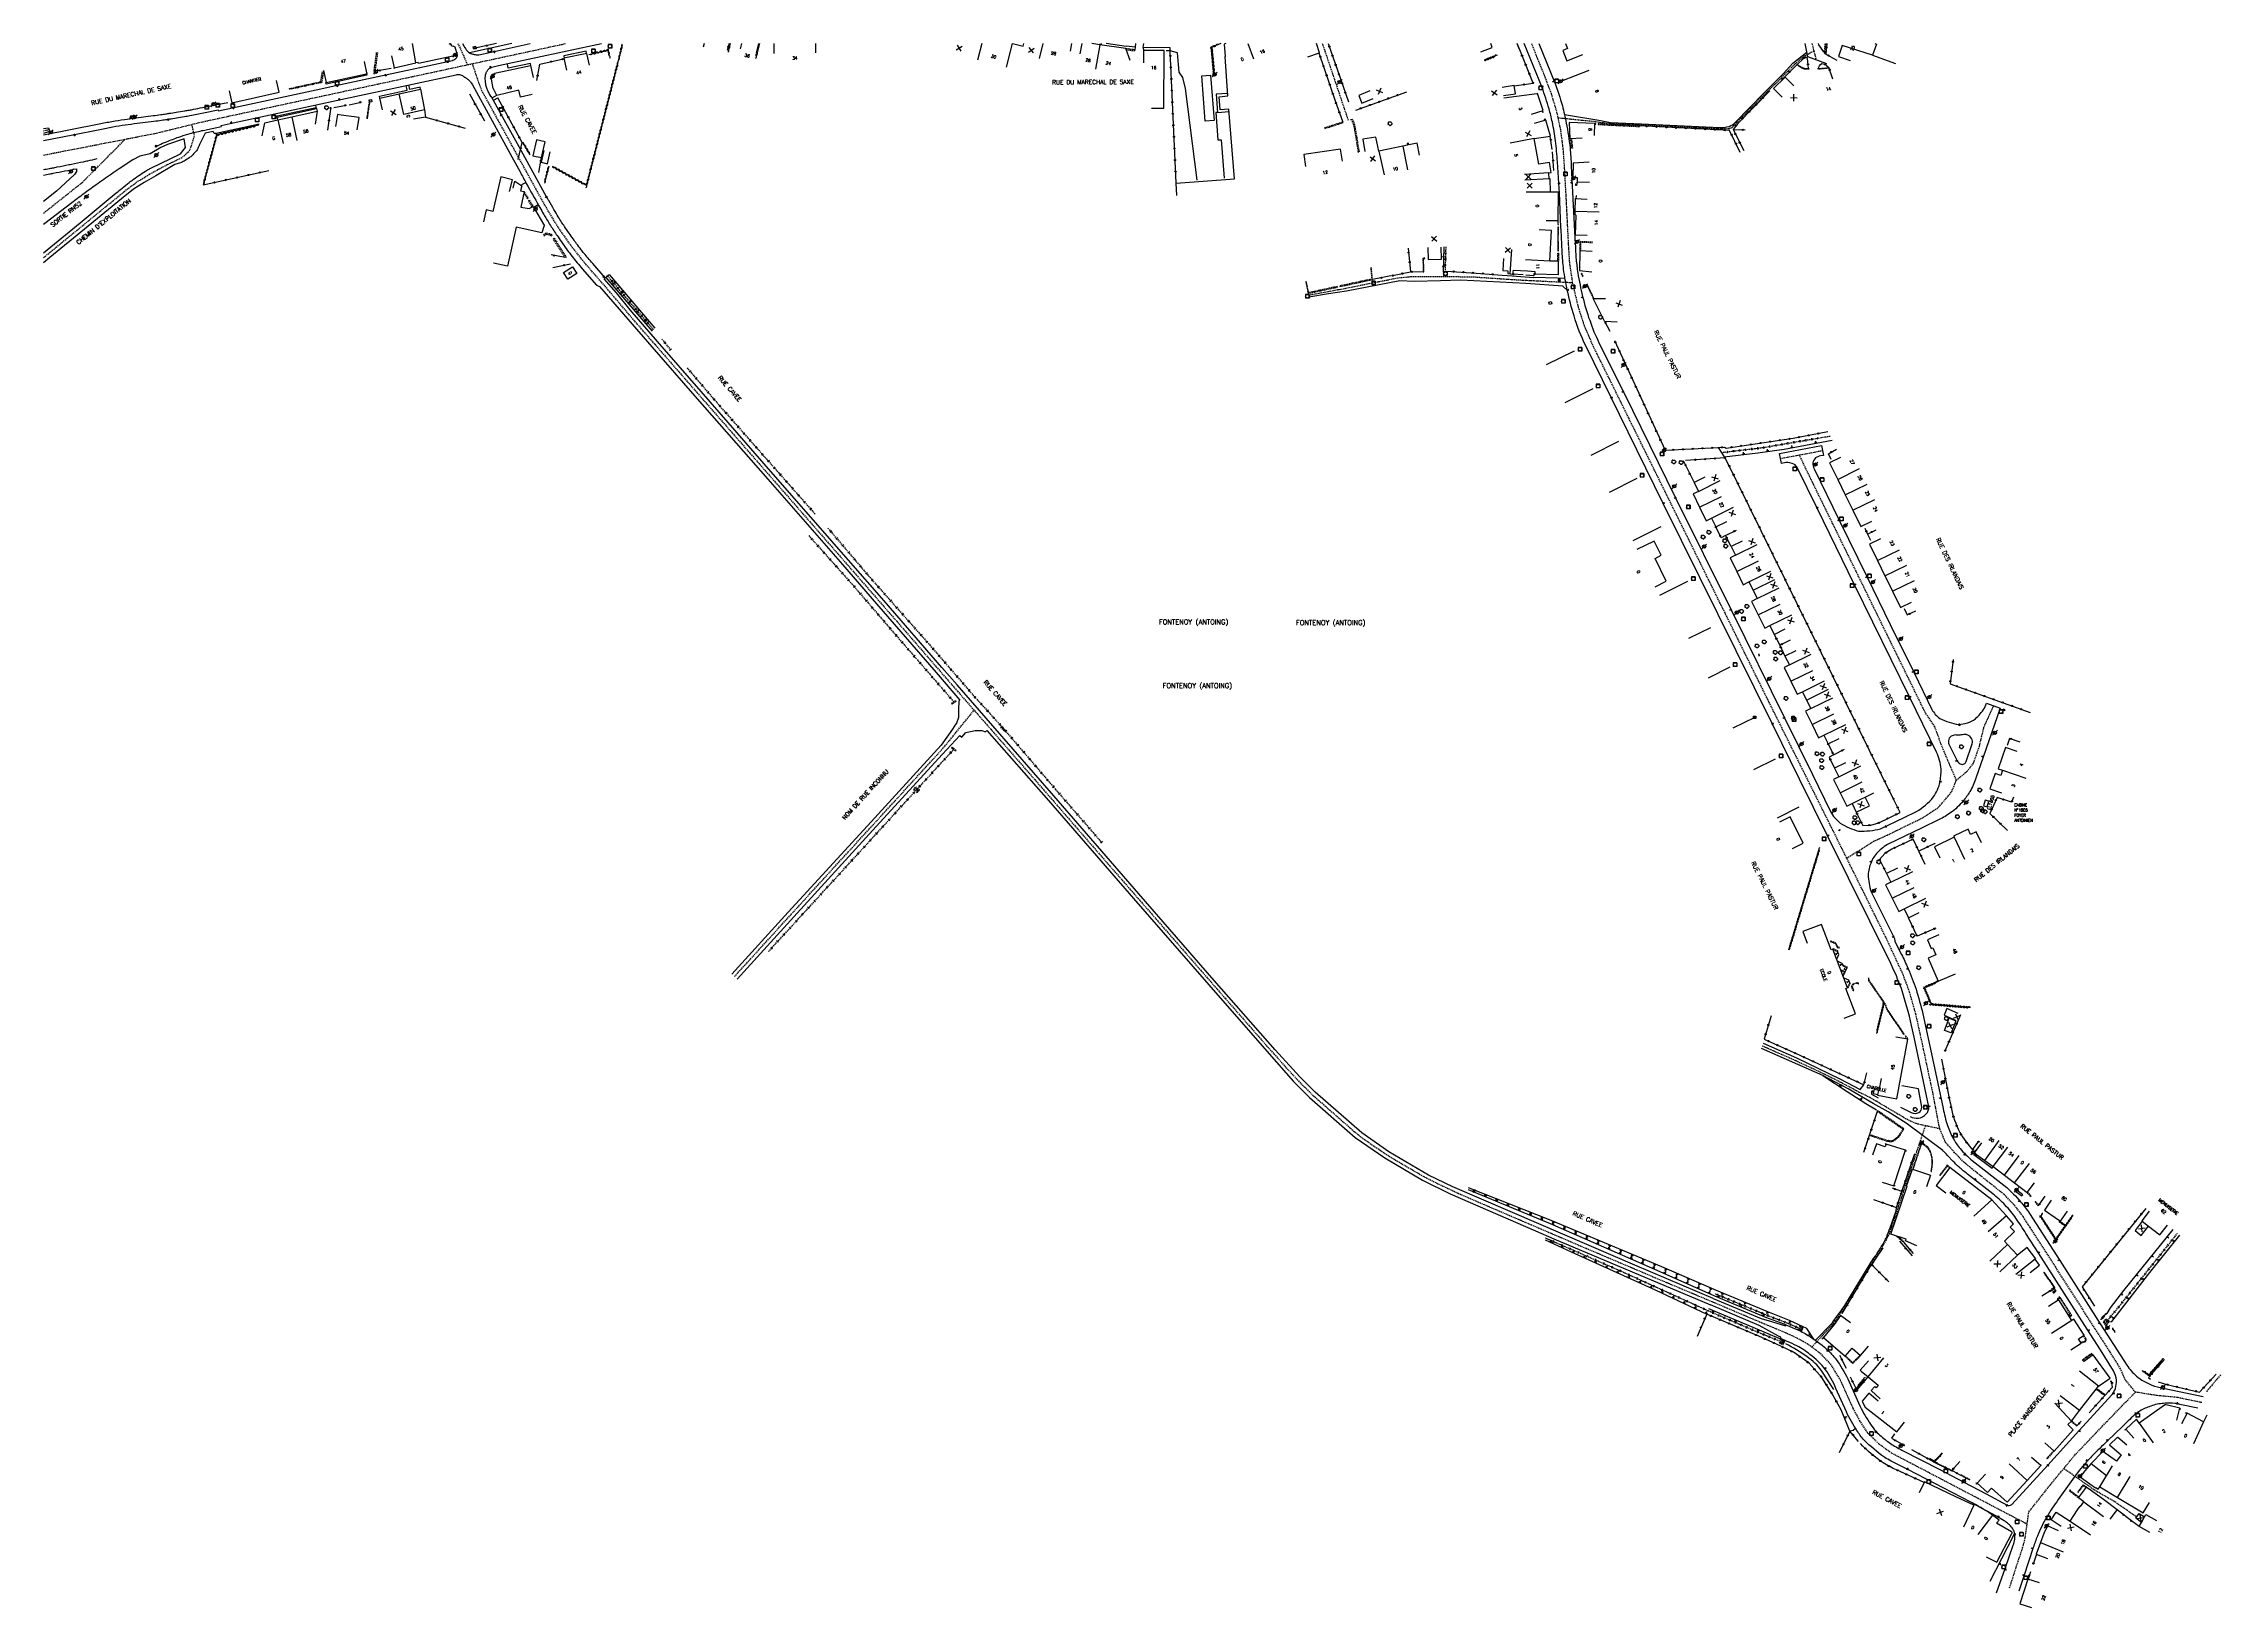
# Model space of a CAD drawing. Header units: millimetres. Extents: x 86000 to 86892, y 139360 to 140000.
import ezdxf
from ezdxf.enums import TextEntityAlignment as Align

# ---------------------------------------------------------------- set-up
doc = ezdxf.new("R2010")
doc.units = ezdxf.units.MM
doc.linetypes.add('DASHED', pattern=[0.75, 0.5, -0.25])
doc.layers.get('0').update_dxf_attribs({"linetype": 'CONTINUOUS'})
for name, color, linetype in [('W0001', 6, 'DASHED'), ('W0008', 7, 'CONTINUOUS'), ('W0100', 7, 'CONTINUOUS'), ('W0112', 1, 'DASHED'), ('W0211', 2, 'CONTINUOUS'), ('W0220', 5, 'DASHED'), ('W0300', 7, 'CONTINUOUS'), ('W0310', 3, 'CONTINUOUS'), ('W0322', 7, 'CONTINUOUS'), ('W0330', 7, 'CONTINUOUS'), ('W0334', 7, 'CONTINUOUS'), ('W0400', 7, 'CONTINUOUS'), ('W0420', 7, 'CONTINUOUS'), ('W0471', 7, 'CONTINUOUS'), ('W0980', 7, 'CONTINUOUS'), ('W0984', 7, 'CONTINUOUS'), ('W0989', 7, 'CONTINUOUS'), ('W0991', 7, 'CONTINUOUS'), ('W1102', 7, 'CONTINUOUS')]:
    doc.layers.add(name, color=color, linetype=linetype)
doc.styles.get("Standard").update_dxf_attribs({"font": 'romans.shx', "width": 0.85})

# ---------------------------------------------------------------- blocks, each defined once
blk = doc.blocks.new('t310o')
at = {"color": 0, "linetype": 'Continuous'}
for centre, start, end in [((-0.5, 0.38), 216.8699, 323.1304), ((0.5, -0.37), 36.8699, 143.1303)]:
    blk.add_arc(centre, 0.625, start, end, dxfattribs=at)
blk = doc.blocks.new('T400')
for p, q in [((-0.15, 0.3), (0.15, 0.3)), ((-0.15, -0.25), (-0.15, 0.3)), ((-0.15, 0.15), (0.15, 0.15)), ((-0.15, 0), (0.15, 0)), ((0.15, 0.3), (0.15, -0.25)), ((-0.15, -0.15), (0.15, -0.15)), ((-0.15, -0.25), (-0.15, -0.3)), ((-0.15, -0.3), (0.15, -0.3)), ((0.15, -0.3), (0.15, -0.25))]:
    blk.add_line(p, q)
blk = doc.blocks.new('T471')
for p, q in [((-0.333334, 0.333334), (-0.333334, -0.333334)), ((-0.333334, 0.333334), (0.333334, 0.333334)), ((-0.333334, 0), (0, 0)), ((0.500001, 0.500001), (1.000002, 1.000002)), ((-0.500001, -0.500001), (-1.000002, -1.000002)), ((-0.333334, -0.333334), (0.333334, -0.333334))]:
    blk.add_line(p, q)
blk.add_ellipse((0, 0), major_axis=(0.471405, 0.471405), ratio=1, start_param=5.4977871438, end_param=11.780972451)
blk = doc.blocks.new('T420')
for p, q in [((0.75, 0.75), (-0.75, 0.75)), ((-0.75, 0.75), (-0.75, -0.75)), ((0.75, 0.75), (0.75, -0.75)), ((0.75, -0.75), (-0.75, -0.75))]:
    blk.add_line(p, q)
blk.add_ellipse((0, 0), major_axis=(-0.53, 0.53), ratio=1, start_param=3.926991, end_param=10.210176)
blk = doc.blocks.new('t322o')
at = {"color": 0, "linetype": 'Continuous'}
for radius in [0.25, 0.15]:
    blk.add_circle((0, 0), radius, dxfattribs=at)
blk = doc.blocks.new('t991o')
at = {"color": 0, "linetype": 'Continuous'}
for p, q in [((-1, 1), (1, -1)), ((-1, -1), (1, 1))]:
    blk.add_line(p, q, dxfattribs=at)
blk = doc.blocks.new('t211o')
at = {"color": 0, "linetype": 'Continuous'}
for p, q in [((-0.29, 0.5), (-0.29, 0)), ((0, 1), (0, 0)), ((0.29, 0.5), (0.29, 0))]:
    blk.add_line(p, q, dxfattribs=at)
blk = doc.blocks.new('t112o')
at = {"color": 0, "linetype": 'Continuous'}
for p, q in [((-0.5, 0.5), (0.5, 0.5)), ((-0.5, -0.5), (-0.5, 0.5)), ((0.5, 0.5), (0.5, -0.5)), ((0.5, -0.5), (-0.5, -0.5))]:
    blk.add_line(p, q, dxfattribs=at)
blk = doc.blocks.new('T300')
for p, q in [((-0.8, 0.51), (-0.86, 0.34)), ((-0.86, 0.34), (-0.86, 0.17)), ((-0.86, 0.17), (-0.74, 0.06)), ((-0.69, 0.63), (-0.8, 0.51)), ((-0.8, -0.06), (-0.74, 0.06)), ((-0.74, 0.06), (-0.69, 0.11)), ((-0.57, 0.69), (-0.69, 0.63)), ((-0.46, 0.69), (-0.57, 0.69)), ((-0.29, 0.63), (-0.46, 0.69)), ((-0.29, 0.63), (-0.17, 0.74)), ((-0.23, 0.57), (-0.29, 0.63)), ((-0.17, 0.74), (-0.06, 0.8)), ((-0.06, 0.8), (0.06, 0.8)), ((0.06, 0.8), (0.23, 0.74)), ((0.23, 0.74), (0.34, 0.63)), ((0.34, 0.63), (0.4, 0.51)), ((0.46, 0.46), (0.34, 0.46)), ((0.4, 0.51), (0.4, 0.46)), ((0.57, 0.4), (0.46, 0.46)), ((0.57, 0.4), (0.69, 0.29)), ((0.69, 0.29), (0.74, 0.17)), ((0.74, 0.06), (0.69, -0.17)), ((0.74, 0.17), (0.74, 0.06)), ((-0.8, -0.17), (-0.8, -0.06)), ((-0.8, -0.23), (-0.8, -0.17)), ((-0.74, -0.34), (-0.8, -0.23)), ((-0.69, -0.4), (-0.74, -0.34)), ((-0.51, -0.46), (-0.69, -0.4)), ((-0.4, -0.46), (-0.51, -0.46)), ((-0.4, -0.46), (-0.34, -0.46)), ((-0.34, -0.46), (-0.34, -0.4)), ((-0.34, -0.51), (-0.34, -0.46)), ((-0.29, -0.63), (-0.34, -0.51)), ((-0.17, -0.74), (-0.29, -0.63)), ((-0.06, -0.8), (-0.17, -0.74)), ((0.06, -0.8), (-0.06, -0.8)), ((0.17, -0.74), (0.06, -0.8)), ((0.23, -0.69), (0.17, -0.74)), ((0.29, -0.46), (0.23, -0.46)), ((0.29, -0.63), (0.23, -0.69)), ((0.46, -0.4), (0.29, -0.46)), ((0.34, -0.51), (0.29, -0.63)), ((0.34, -0.51), (0.34, -0.46)), ((0.57, -0.34), (0.46, -0.4)), ((0.63, -0.29), (0.57, -0.34)), ((0.69, -0.17), (0.63, -0.29))]:
    blk.add_line(p, q)
blk = doc.blocks.new('t330o')
at = {"color": 0, "linetype": 'Continuous'}
for p, q in [((0.25, -0.25), (-0.25, 0.25)), ((-0.25, -0.25), (0.25, 0.25)), ((-0.25, 0.25), (-0.25, -0.25)), ((0.25, 0.25), (-0.25, 0.25)), ((0.25, -0.25), (0.25, 0.25)), ((-0.25, -0.25), (0.25, -0.25)), ((-0.25, -0.25), (-0.25, -0.25))]:
    blk.add_line(p, q, dxfattribs=at)
blk = doc.blocks.new('t220o')
at = {"color": 0, "linetype": 'Continuous'}
for p, q in [((-0.25, 0.25), (0.25, 0.25)), ((-0.25, -0.25), (0.25, -0.25))]:
    blk.add_line(p, q, dxfattribs=at)

msp = doc.modelspace()

# ---------------------------------------------------------------- linework, layer by layer
at = {"layer": 'W0001', "flags": 128}
for points in [[(86000, 139954.34), (86046.25, 139963.32), (86064.44, 139967.81), (86086.73, 139972.61), (86162.97, 139989.02), (86209.54, 139999.05), (86213.97, 140000)], [(86169.71, 140000), (86170.5, 139998.63), (86173.66, 139991.32)], [(86250.45, 139876.86), (86241.2, 139887.52), (86230.37, 139900.27), (86227.48, 139903.56), (86221.54, 139910.41), (86216.17, 139917.21), (86212.6, 139922.28), (86209.86, 139926.44), (86206.3, 139932.33), (86203.45, 139937.38), (86193.12, 139956.22), (86183, 139974.58), (86179.63, 139980.64), (86177.61, 139986.19), (86175.78, 139991.78), (86175.78, 139991.78)], [(86000, 139912.33), (86027.94, 139935.2), (86034.53, 139940.57), (86038.66, 139943.58), (86043.55, 139946.59), (86050.67, 139950.44), (86056.81, 139953.36), (86060, 139956.34), (86061.9, 139962.2), (86060.74, 139966.9)], [(86000, 139930.57), (86001.42, 139931.67), (86016.04, 139943.29), (86033.49, 139960.84)]]:
    msp.add_lwpolyline(points, dxfattribs=at)
at = {"layer": 'W0001'}
for points in [[(86524, 140000), (86525.08, 139996.81), (86534.58, 139968.61)], [(86846.76, 139464.17), (86814.11, 139515.11), (86811.13, 139519.67), (86807.32, 139524.61), (86803.33, 139528.66), (86792.33, 139537.45), (86787.39, 139541.41), (86783.09, 139545.76), (86779.39, 139549.99), (86776.97, 139555.63), (86775.32, 139564.31), (86774.26, 139569.88), (86769.89, 139590.37), (86767.25, 139602.43), (86764.65, 139611.63), (86761.64, 139619.58), (86757.82, 139627.76), (86755.2, 139633.38), (86745.91, 139652.24), (86731.45, 139681.37), (86707.1, 139730.19), (86689.01, 139766.81), (86649.53, 139846.73), (86635.16, 139875.8), (86631.43, 139884.37), (86628.95, 139892.06), (86626.65, 139901.75), (86625.37, 139910.28), (86624.88, 139918.2), (86624.06, 139934.83), (86623.28, 139948.99), (86622.71, 139956.96), (86621.69, 139964.62), (86620.28, 139971.4), (86617.92, 139979.37), (86615.32, 139986.27), (86609.77, 140000)], [(86620.65, 139969.63), (86630.19, 139968.67), (86635.37, 139968.15), (86637.03, 139967.89), (86639.33, 139967.6), (86642.2, 139967.23), (86647.22, 139967), (86653.8, 139966.71), (86659.79, 139966.42), (86668.29, 139966.02), (86676.36, 139965.63), (86682.38, 139965.35), (86687, 139965.13), (86688.8, 139965.12), (86690.29, 139965.2), (86690.86, 139965.29), (86691.94, 139965.64), (86693.72, 139967.52), (86695.56, 139969.39), (86699.66, 139973.54), (86703.66, 139977.58), (86706.9, 139980.86), (86711.74, 139985.6), (86716.15, 139990.09), (86717.65, 139991.61), (86720.61, 139994.18), (86721.7, 139994.99), (86725.4, 139997.01)], [(86724.63, 140000), (86726.35, 139993.27)], [(86518.33, 139896.94), (86530.35, 139899.21), (86533.61, 139899.8), (86544.86, 139902.07), (86555.37, 139904.1), (86560.29, 139904.55), (86565.7, 139904.61), (86573.61, 139904.66), (86586.6, 139904.41), (86601.89, 139903.39), (86606.36, 139903.12), (86614.51, 139902.72), (86626.59, 139902.13)], [(86250.45, 139876.86), (86257.52, 139868.78), (86309.36, 139809.51), (86349.59, 139763.43), (86374.5, 139734.75), (86388.11, 139719.23), (86406.15, 139698.58), (86437.07, 139663.03), (86484.31, 139608.86), (86501.18, 139589.59), (86509.11, 139580.71), (86515.23, 139574.12), (86520.35, 139569.08), (86529.91, 139560.71), (86537.05, 139554.45), (86540.52, 139551.72), (86547.64, 139546.77), (86552.06, 139543.88), (86558.52, 139540.11), (86565.37, 139536.11), (86570.91, 139533.29), (86579.6, 139529.17), (86595.05, 139522.5), (86632.09, 139506.62), (86661.75, 139494.02), (86683.66, 139484.8)], [(86711.72, 139830.07), (86728.95, 139833.34)], [(86738.88, 139666.4), (86750.16, 139673.44), (86755.41, 139675.81), (86770.12, 139682.98), (86776.54, 139687.25), (86781.86, 139693.53), (86783.85, 139698.31), (86780.32, 139706.45), (86777.61, 139712.98), (86775, 139720.19), (86771.18, 139725.82), (86768.58, 139731.12), (86759.02, 139750.6), (86743.02, 139783.27), (86733.19, 139803.32), (86725.2, 139819.62), (86719.46, 139831.54)], [(86283.1, 139617.88), (86309.44, 139646.78), (86356.59, 139698.28), (86367.83, 139710.56), (86371.28, 139714.66), (86381.3, 139726.99)], [(86799.04, 139728.85), (86794.98, 139720.03), (86793.11, 139712.18), (86790.73, 139705.28), (86788.11, 139701.83), (86783.85, 139698.31)], [(86704.26, 139589.55), (86716.69, 139584.09), (86724.96, 139580.28), (86733.85, 139575.99), (86741.6, 139571.91), (86743.94, 139570.6), (86748.37, 139568.44), (86751.18, 139566.82), (86764.03, 139559.22), (86767.19, 139557.81), (86776.97, 139555.63)], [(86724.61, 139466.2), (86732.89, 139475.15), (86733.46, 139475.83), (86734.12, 139476.77), (86735.88, 139479.24), (86736.92, 139480.68), (86737.75, 139481.91), (86738.51, 139483.12), (86741.82, 139488.62), (86745.71, 139495.07), (86748.19, 139499.19), (86748.76, 139500.14), (86749.52, 139501.16), (86751.2, 139503.6), (86753, 139506.38), (86754.89, 139509.6), (86756.38, 139512.6), (86757.23, 139515.03), (86759.54, 139521.51), (86759.89, 139523.06), (86761.29, 139527.16), (86762.17, 139529.73), (86762.87, 139532.27), (86765.27, 139539.18), (86771.21, 139556.91)], [(86683.66, 139484.8), (86692.74, 139480.95), (86701.6, 139477.19), (86709.96, 139473.7), (86716.4, 139470.96), (86722.67, 139467.67), (86727.98, 139463.66), (86732.1, 139459.3), (86736.17, 139452.69), (86741.44, 139441.02), (86744.14, 139435.97), (86747.41, 139431.06), (86752.05, 139426.53), (86757.26, 139422.81), (86763.53, 139419.53), (86812.81, 139393.71)], [(86884.4, 139443.41), (86880.24, 139444.26), (86874.12, 139445.56), (86865.67, 139446.33), (86857.16, 139447.72), (86852.98, 139452.79), (86851.1, 139457.26), (86846.76, 139464.17)], [(86805.6, 139367.5), (86808.58, 139376.78), (86810.97, 139383.89), (86811.92, 139387.48), (86813.51, 139398.64), (86822.3, 139409.75), (86832.77, 139422.4), (86845.46, 139435.62), (86857.16, 139447.72)], [(86827.88, 139416.49), (86840.24, 139407.78), (86841.47, 139407.05), (86848.76, 139402.86), (86857.7, 139396.67)]]:
    msp.add_lwpolyline(points, dxfattribs=at)
at = {"layer": 'W0008'}
for points in [[(86000, 139960.28), (86012.07, 139962.65), (86023.06, 139964.85), (86023.06, 139964.85, -0.009026), (86028.43, 139965.91, -0.009247), (86033.43, 139966.7, -0.003494), (86038.32, 139967.35), (86038.32, 139967.35), (86045.26, 139968.22, 0.00288), (86048.3, 139968.62, 0.003921), (86050.52, 139968.95, 0.001818), (86051.58, 139969.11, 0.000652), (86054.51, 139969.59, 0.001106), (86057.82, 139970.14, 0.001675), (86060.01, 139970.51, 0.005369), (86062.84, 139971.04, 0.005526), (86065.59, 139971.61), (86071.54, 139972.92), (86071.67, 139972.46), (86111.77, 139981.09), (86119.83, 139982.83), (86167.55, 139993.1, 0.057062), (86167.91, 139993.23, 0.030735), (86168.53, 139993.56, 0.056683), (86168.82, 139993.8, 0.029822), (86169.29, 139994.33, 0.076517), (86169.47, 139994.66, 0.04924), (86169.62, 139995.21), (86168.62, 139998.47), (86167.81, 139998.93), (86167.4, 139998.75), (86166.76, 140000)], [(86171.71, 140000), (86172.38, 139998.8, 0.01718), (86172.64, 139998.36, 0.008322), (86173.22, 139997.49, 0.04726), (86173.84, 139996.77, 0.054194), (86174.49, 139996.25, 0.032007), (86174.99, 139995.98, 0.030382), (86175.55, 139995.77, 0.020058), (86176.19, 139995.59, 0.021614), (86176.8, 139995.48, 0.029342), (86177.82, 139995.39, 0.057483), (86178.33, 139995.44), (86183.43, 139996.5), (86199.43, 140000)], [(86195.56, 139956.49), (86187.43, 139971.17), (86183.55, 139978.22), (86183.44, 139978.16), (86182.67, 139979.49, -0.024795), (86182.22, 139980.36, -0.016604), (86181.66, 139981.71, -0.036367), (86181.39, 139982.61, -0.0199), (86181.09, 139984.29, -0.03035), (86181.02, 139985.36, -0.024821), (86181.06, 139986.67, -0.066248), (86181.32, 139987.82, -0.062052), (86181.89, 139988.94, -0.074407), (86182.85, 139989.97, -0.117844), (86183.66, 139990.36), (86186.44, 139990.95), (86228.67, 140000)], [(86045.69, 139957.66, -0.007861), (86048.81, 139959.14, -0.016053), (86050.37, 139959.79, -0.001396), (86055.44, 139961.7, -0.008948), (86056.23, 139961.99, -0.008905), (86060.07, 139963.19, -0.01719), (86062.09, 139963.71, -0.000642), (86064.88, 139964.33, -0.000778), (86067.19, 139964.83), (86072.91, 139966.06), (86072.8, 139966.5), (86077.64, 139967.56), (86087.78, 139969.76), (86121.85, 139977.07), (86151.18, 139983.42), (86169.09, 139987.23, -0.060655), (86170, 139987.31, -0.060445), (86170.9, 139987.17, -0.056926), (86171.65, 139986.87, -0.031121), (86172.89, 139986.09, -0.014567), (86174.01, 139985.22, -0.032153), (86174.49, 139984.78, -0.026327), (86175.27, 139983.85, -0.037526), (86175.74, 139983.14), (86191.95, 139953.65), (86195.24, 139947.48, 0.004147), (86197.83, 139942.71, 0.002152), (86202.95, 139933.57, 0.001786), (86204.51, 139930.83, 0.002756), (86205.54, 139929.06, 0.007756), (86206.72, 139927.13, 0.003501), (86209.43, 139922.9, 0.004423), (86210.82, 139920.81, 0.003403), (86212.67, 139918.13, 0.013365), (86216.62, 139912.78, 0.013647), (86220.76, 139907.76), (86226.6, 139901.06), (86227.82, 139900.46), (86249.32, 139875.78)], [(86000, 139962.67), (86022.78, 139967.13), (86022.78, 139967.13, -0.005781), (86028.01, 139968.09, -0.004582), (86033.11, 139968.92, -0.006387), (86038, 139969.61, -0.000155), (86038, 139969.61), (86044.9, 139970.48, 0.003115), (86048.11, 139970.91, 0.005063), (86050.08, 139971.2, 0.001262), (86051.5, 139971.43, -0.000633), (86054.35, 139971.9, -0.001175), (86057.86, 139972.46, 0.002167), (86059.76, 139972.77, 0.007716), (86061.42, 139973.08, 0.003444), (86065.11, 139973.84), (86070.44, 139974.97), (86075.51, 139975.84)], [(86088.41, 139967.03), (86070.77, 139963.18), (86069.94, 139963.22), (86069.57, 139964.01), (86066.22, 139963.36), (86063.87, 139958.6, -0.032506), (86063.18, 139956.97, -0.055809), (86062.62, 139956.11, -0.015536), (86061.11, 139954.39, -0.033617), (86060.34, 139953.67, -0.025834), (86059.66, 139953.17, -0.008897), (86057.57, 139951.84, -0.045871), (86056.14, 139951.15), (86053.82, 139950.42), (86046.01, 139945.78), (86041.26, 139943.09), (86036.82, 139940.33), (86031.95, 139936.37), (86016.82, 139924.02), (86002.61, 139912.38), (86000, 139910.21)], [(86000, 139914.28), (86014.99, 139926.62), (86029.78, 139938.82, -0.002491), (86032.2, 139940.79, -0.002064), (86035.14, 139943.14, -0.012599), (86036.85, 139944.43, -0.00774), (86039.72, 139946.42, -0.010845), (86042.56, 139948.24, -0.023484), (86043.93, 139948.98), (86056.06, 139954.88), (86058.12, 139957.44), (86057.59, 139961.04), (86050.81, 139958.67), (86048.13, 139957.39), (86043.63, 139954.9), (86039.51, 139953.86), (86036.63, 139952.42), (86031.02, 139948.72, 0.005365), (86027.78, 139946.5, 0.000083), (86021.57, 139942.15, 0.00252), (86021.37, 139942.01, 0.002737), (86016.54, 139938.51, 0.005034), (86013.94, 139936.56), (86000.47, 139926.27), (86000, 139925.89)], [(86000, 139946.17, 0.000322), (86002.54, 139946.64, 0.002187), (86003.97, 139946.91, -0.003334), (86013.55, 139948.74, -0.010652), (86013.55, 139948.74, -0.000412), (86013.55, 139948.74, 0.000084), (86013.55, 139948.74, 0.005415), (86013.55, 139948.74, 0.002663), (86013.55, 139948.74), (86013.53, 139947.67), (86012.64, 139946.41), (86005.37, 139939.52), (86000, 139935.31)]]:
    msp.add_lwpolyline(points, format="xyb", dxfattribs=at)
at = {"layer": 'W0008', "flags": 128}
for points in [[(86169.62, 139995.21), (86153.64, 139991.85), (86153.54, 139992.31), (86152.61, 139992.09)], [(86166.01, 140000), (86166.97, 139999.48)], [(86447.39, 140000), (86447.3, 139998.55), (86443.57, 139998.94), (86443.57, 139998.75), (86435.39, 140000)], [(86447.3, 139998.55), (86447.15, 139997.43)], [(86450.63, 139998.32), (86450.7, 139997.11)], [(86472.72, 139944), (86467.94, 139981.56), (86466.86, 139986.08), (86465.38, 139988.23), (86464.65, 139996.21), (86461.61, 139997.02)], [(86143.76, 139989.69), (86143.66, 139990.12)], [(86183.79, 139977.79), (86185.7, 139978.8)], [(86184.35, 139976.8), (86186.14, 139977.77)], [(86095.77, 139969.89), (86095.69, 139970.37), (86111.75, 139973.84)], [(86096.07, 139968.78), (86095.77, 139969.89), (86111.85, 139973.39), (86111.75, 139973.84), (86111.52, 139974.85)], [(86111.85, 139973.39), (86112.1, 139972.27)], [(86481.07, 139971.77), (86485.77, 139972.16)], [(86195.99, 139942.23), (86197.63, 139943.12)], [(86202.74, 139933.94), (86200.85, 139932.83)], [(86624.41, 139898.89), (86622.54, 139900.71), (86607.38, 139901.67), (86580.77, 139903.08), (86572.39, 139902.89), (86561.57, 139902.56), (86555.7, 139902.77), (86533.86, 139898.66), (86526.49, 139897.56), (86518.48, 139896.2)], [(86763.24, 139557.92), (86755.88, 139562.49), (86749.74, 139565.91), (86739.45, 139571.9), (86729.04, 139577.33), (86703.94, 139588.47)], [(86704.58, 139590.63), (86718.34, 139584.64), (86736.11, 139576.05), (86744.33, 139571.69), (86745.93, 139573.61)]]:
    msp.add_lwpolyline(points, dxfattribs=at)
at = {"layer": 'W0008'}
for points in [[(86191.84, 140000), (86174.49, 139996.25)], [(86222.53, 139995.96), (86222.33, 139996.9), (86213.15, 139994.95), (86213.34, 139994.03)], [(86461.71, 139997.14), (86461.7, 139998.29), (86450.63, 139998.32), (86450.88, 140000)], [(86132.4, 139987.69), (86132.53, 139987.07), (86115.82, 139983.41), (86115.71, 139984.02)], [(86148.91, 139991.27), (86148.95, 139991.12), (86147.89, 139990.88), (86147.85, 139991.04)], [(86199.66, 139991.05), (86199.48, 139991.89), (86190.45, 139989.98), (86190.08, 139991.74)], [(86137.85, 139977.69), (86137.67, 139978.5), (86148.98, 139980.95), (86148.61, 139982.85)], [(86154.5, 139981.31), (86154.34, 139982.08), (86150.12, 139981.18), (86149.69, 139983.09)], [(86485.18, 139979.6), (86480.5, 139979.24), (86481.07, 139971.77), (86480.31, 139971.72), (86481.19, 139960.53), (86482.53, 139960.58), (86483.82, 139944.85)], [(86249.32, 139875.78), (86266.92, 139855.65), (86296.73, 139821.64), (86327.34, 139786.64), (86341.38, 139770.57), (86365.71, 139742.42), (86375.49, 139731.11), (86375, 139730.73), (86374.93, 139727.33), (86374.85, 139723.94), (86374.02, 139721.3), (86373.89, 139721.36), (86372.46, 139719.22), (86367.76, 139712.7), (86353.41, 139696.99), (86339.07, 139681.27), (86305.14, 139644.28), (86281.99, 139618.93)], [(86684.21, 139486.08), (86652.1, 139499.74), (86612.73, 139516.61), (86577.54, 139531.73), (86567.55, 139536.58), (86551.24, 139546.1), (86540.14, 139553.84), (86521, 139570.59), (86514.74, 139576.8), (86504.64, 139587.89), (86479.74, 139616.28), (86448.82, 139651.74), (86413.92, 139691.9), (86389, 139720.63), (86374.32, 139737.43), (86368.15, 139744.46), (86344.4, 139771.75), (86329.81, 139788.49), (86298.99, 139823.68), (86269.51, 139857.48), (86251.58, 139877.93)], [(86284.21, 139616.84), (86307.42, 139642.38), (86341.21, 139679.32), (86368.41, 139708.99), (86375.44, 139716.6), (86376.27, 139715.93), (86377.87, 139717.79), (86381.75, 139718.66), (86384.43, 139718.62), (86386.02, 139718.12), (86386.53, 139718.61), (86411.75, 139689.98), (86446.6, 139649.81), (86477.48, 139614.46), (86502.17, 139586.2), (86512.17, 139574.97), (86518.73, 139568.43), (86537.42, 139552.03), (86549.55, 139543.6), (86565.08, 139534.53), (86576.4, 139528.88), (86611.35, 139513.74), (86618.9, 139510.55), (86650.93, 139496.91), (86683.11, 139483.51)]]:
    msp.add_lwpolyline(points, dxfattribs=at)
at = {"layer": 'W0008', "flags": 128}
for points in [[(86764.81, 139560.52, 0.1081), (86768.26, 139559.87, 0.1784), (86771.39, 139561.67, 0.2346), (86772.53, 139564.59), (86766.48, 139593.07), (86765.43, 139597.82, 0.0282), (86761.27, 139612.94, 0.0201), (86756.94, 139623.26), (86731.03, 139675.54), (86719.57, 139698.71), (86708.55, 139720.96), (86663.71, 139811.7), (86642.18, 139855.33), (86631.92, 139876.2, -0.0393), (86627.14, 139888.43, -0.0212), (86624.39, 139898.98, -0.024), (86622.87, 139907.66, -0.0138), (86622.28, 139914.76), (86621.81, 139923.76), (86621.76, 139924.69), (86621.15, 139939.02), (86621, 139940.61), (86620.35, 139951.59, 0.0115), (86619.55, 139960.17, 0.0215), (86618.26, 139967.87, 0.0171), (86616.9, 139973.32, 0.0147), (86614.06, 139981.98), (86606.77, 140000, 0.0506)], [(86612.77, 140000), (86619.26, 139983.96, -0.0177), (86622.35, 139974.51, -0.0193), (86623.98, 139967.4, -0.0235), (86625.5, 139957.3, -0.0108), (86626.01, 139949.84), (86627.66, 139917.89, 0.0142), (86628, 139911.53, 0.0124), (86628.68, 139906.03, 0.014587), (86630.66, 139896.41, 0.0246), (86633.55, 139886.66, 0.0314), (86637.37, 139877.47), (86647.56, 139857.03), (86668.62, 139814.29), (86691.61, 139767.85), (86713.34, 139723.82), (86724.81, 139700.62), (86732.29, 139685.51, 0.1099), (86736.21, 139680.72, 0.0669), (86743.74, 139677.46, 0.0657), (86752.75, 139678.41), (86762.41, 139683.05), (86767.41, 139685.45, 0.0841), (86774.34, 139691.32, 0.1069), (86777.13, 139697.73, 0.0696), (86777.51, 139702.93, 0.0964), (86775.7, 139709.75), (86764.56, 139732.51), (86742.08, 139778.38), (86726.73, 139809.7), (86718.68, 139826.15, 0.1419), (86717.27, 139827.73, 0.1082), (86713.92, 139828.41), (86712.13, 139828.04), (86711.31, 139832.11), (86728.55, 139835.37), (86729.36, 139831.3), (86728.09, 139831.1, 0.1349), (86726.15, 139830.27, 0.1745), (86725.03, 139828.33, 0.155), (86725.48, 139825.82), (86735.81, 139804.8), (86747.22, 139781.5), (86756.72, 139762.1), (86766.45, 139742.23), (86773.79, 139727.33, 0.1206), (86777.03, 139723.59, 0.081), (86784.77, 139721.15, 0.142605), (86791.58, 139723.43, 0.063), (86795.27, 139727.84), (86796.11, 139729.91), (86801.73, 139727.88), (86794.74, 139707.78), (86791.75, 139699.09, -0.0489), (86789.31, 139693.62, -0.0436), (86786.55, 139689.73, -0.0601), (86781.51, 139685.02, -0.0449), (86776.73, 139682.18), (86769.48, 139678.67), (86756.17, 139672.29, 0.0664), (86751.44, 139668.74, 0.0888), (86748.83, 139664.51, 0.0887), (86747.68, 139659.59, 0.0774), (86748.92, 139652.62), (86758.4, 139633.51), (86758.66, 139632.31), (86761.33, 139627, -0.0152), (86763.98, 139621.24, -0.0215), (86767.27, 139612.7, -0.0171), (86770.08, 139602.69), (86774.02, 139584.28), (86778.41, 139563.85, 0.0285), (86780.17, 139556.85, 0.0474), (86782.57, 139551.49, 0.0444), (86785.31, 139547.48, 0.0371), (86790.3, 139542.55), (86804.48, 139531.45, -0.0101), (86807.23, 139528.82, -0.0189), (86810.12, 139525.66, -0.033), (86813.73, 139520.88), (86826.18, 139501.59), (86842.74, 139475.7), (86853.63, 139458.77, 0.0757), (86857.64, 139454.26, 0.0819), (86863.88, 139450.61, 0.0418), (86868.54, 139449.28), (86884.98, 139445.98)], [(86623.23, 139970.97), (86637.26, 139968.64), (86642.09, 139967.61), (86654.78, 139967.09), (86686.93, 139965.63, 0.1008), (86690.72, 139966.1, 0.1071), (86693.14, 139967.68), (86704.98, 139979.65), (86712.94, 139987.74), (86716.85, 139991.91), (86722.57, 139996.5)], [(86730.71, 139991.69), (86722.95, 139994.51), (86721.91, 140000, 0.01)], [(86727.13, 140000, 0.034197), (86727.61, 139999.02, 0.060846), (86729.73, 139996.51)], [(86000, 139948.39, -0.000519), (86002.26, 139948.81, 0.002187), (86003.69, 139949.08, 0.002502), (86005.6, 139949.46, -0.000997), (86010.39, 139950.43, -0.000412), (86011.39, 139950.63, 0.000084), (86016.31, 139951.61, 0.005415), (86018.19, 139952.01, 0.002663), (86021.98, 139952.87)], [(86251.58, 139877.93), (86240.41, 139890.89), (86234.79, 139897.88), (86229.77, 139903.7), (86230.11, 139904.05), (86225.06, 139909.86, -0.002729), (86223.16, 139912.08, -0.003053), (86221.48, 139914.08, -0.008881), (86220.29, 139915.56, -0.005543), (86218.45, 139918, -0.003321), (86217.02, 139919.98, -0.002774), (86215.33, 139922.36, -0.003821), (86213.44, 139925.12, -0.005946), (86212.26, 139926.91, -0.006001), (86210.93, 139929.02, -0.004323), (86209.16, 139932, -0.001803), (86207.02, 139935.69, -0.005156), (86206.28, 139936.99), (86195.74, 139956.21)], [(86684.21, 139486.08), (86703.87, 139477.86), (86708.09, 139476.57), (86713.74, 139474.82), (86713.92, 139475.29), (86718.18, 139473.47, -0.0337), (86723.02, 139470.96, -0.0522), (86730.63, 139465.35, -0.0444), (86734.57, 139461.03, -0.0395), (86739.27, 139453.18), (86744.28, 139442.03, 0.0288), (86748.63, 139434.52, 0.0338), (86750.91, 139431.6, 0.0484), (86755.2, 139427.81, 0.0343), (86759.65, 139424.93, 0.0063), (86761.5, 139423.96), (86776.97, 139415.96), (86786.83, 139410.88), (86796.08, 139406.08), (86804.65, 139401.46, 0.1443), (86805.5, 139401.27, 0.1095), (86806.48, 139401.68), (86821.22, 139417.82), (86834.02, 139431.83), (86847.67, 139446.72, 0.0537), (86848.98, 139449.19, 0.1035), (86849.38, 139452.54, 0.1215), (86848.2, 139456.45), (86842.87, 139465), (86837.47, 139473.52), (86817.59, 139504.49), (86812.33, 139512.69, 0.0121), (86808.2, 139518.91, 0.0368), (86803.82, 139524.29, 0.0248), (86798.73, 139528.92), (86788.36, 139537.03, -0.0159), (86784.97, 139539.82, -0.0211), (86782.38, 139542.36), (86780.37, 139544.5, 0.0019), (86779.2, 139545.71, 0.0406), (86778.2, 139546.66), (86763.24, 139557.92)], [(86726.04, 139469.02), (86732.85, 139475.9, -0.0124), (86735.99, 139480.29, 0.0271), (86738.07, 139483.15), (86748.46, 139500.26, -0.015), (86750.39, 139503.13, 0.0154), (86753, 139507.15, 0.0333), (86755.25, 139511.37, 0.0145), (86756.62, 139514.99), (86759.18, 139521.93), (86759.26, 139523.27)], [(86797.67, 139370.35), (86807.2, 139388.8), (86807.58, 139389.74), (86807.68, 139390.22, 0.0432), (86806.65, 139392.11, 0.0863), (86803.42, 139394.95), (86800.24, 139396.84), (86796.47, 139398.93, -0.0025), (86792.93, 139400.89, 0.011), (86790.27, 139402.37), (86789.71, 139402.66), (86763.93, 139415.95), (86757.09, 139419.43, -0.0079), (86754.43, 139420.98, -0.0336), (86745.96, 139428, -0.0302), (86743.07, 139431.98, -0.0398), (86738.79, 139439.58), (86734.48, 139449.22, 0.055), (86730.19, 139456.86, 0.0677), (86723.83, 139463.16, 0.0438), (86718.49, 139466.64, 0.0157), (86714.51, 139468.5), (86711.82, 139469.7), (86711.94, 139470.2), (86710.91, 139470.69), (86703.03, 139474.95), (86683.11, 139483.51)], [(86882.79, 139441.08), (86875.4, 139442.69, 0.0197), (86873.43, 139443.1, 0.0466), (86869.37, 139443.12, 0.0094), (86868.12, 139443.05, 0.0676), (86862.85, 139441.75, 0.0601), (86858.5, 139439.63, 0.034), (86856.15, 139437.74, 0.0069), (86853.51, 139435.28), (86852.03, 139433.82), (86845.57, 139427.58, 0.0074), (86839.57, 139421.7, 0.0128), (86836.34, 139418.23, 0.0271), (86830.68, 139411.03), (86825.52, 139403.69, 0.0209), (86820.87, 139396.6, 0.0361), (86816.99, 139388.74, 0.0168), (86815.3, 139384.08), (86811.44, 139372.35), (86809.42, 139366.16)], [(86800.31, 139365.55), (86803.8, 139375.44), (86807.08, 139385.03, 0.0545), (86807.73, 139387.43, 0.0346), (86807.76, 139388.86), (86808.01, 139389.52), (86807.58, 139389.74)]]:
    msp.add_lwpolyline(points, format="xyb", dxfattribs=at)
at = {"layer": 'W0008'}
msp.add_lwpolyline([(86479.62, 139968.53), (86479.62, 139968.53), (86476.06, 139968.26), (86476.06, 139968.26), (86474.64, 139986.73), (86478.15, 139987)], close=True, dxfattribs=at)
at = {"layer": 'W0008', "flags": 128}
msp.add_lwpolyline([(86784.1, 139706.22, 0.1144), (86785.34, 139705.03, 0.2248), (86786.96, 139704.96, 0.1906), (86787.83, 139706.03), (86790.16, 139712.75, 0.1489), (86790.29, 139714.79, 0.2024), (86788.79, 139716.64, 0.0657), (86787.43, 139717.07, -0.0244), (86785.3, 139716.82, -0.0216), (86783.39, 139716.83, 0.1143), (86781.62, 139716.31, 0.2165), (86780.55, 139714.45, 0.0806), (86780.73, 139713.08)], format="xyb", close=True, dxfattribs=at)
at = {"layer": 'W0100'}
for p, q in [((86738.29, 139619.8), (86739.09, 139621.46)), ((86830.87, 139478.98), (86830.2, 139478.54))]:
    msp.add_line(p, q, dxfattribs=at)
for points in [[(86142.58, 139995), (86143.66, 139990.12), (86152.61, 139992.09), (86151.13, 140000)], [(86223.65, 139991.09), (86222.62, 139995.98), (86213.23, 139994), (86214.26, 139989.11)], [(86285.61, 139997.84), (86286.16, 140000)], [(86292.97, 140000), (86291.99, 139996.2)], [(86299.24, 140000), (86299.27, 139995.99)], [(86316.47, 139996.16), (86316.44, 140000)], [(86397, 140000), (86401.4, 139998.92), (86401.67, 140000)], [(86421.19, 140000), (86420.7, 139996.89)], [(86425.43, 140000), (86424.69, 139995.79)], [(86445.26, 139993.03), (86443.43, 139997.91), (86432.85, 139999.42), (86429.58, 140000)], [(86454.01, 139973.55), (86459.01, 139973.52), (86459.01, 139973.52), (86459.13, 139997.14), (86450.7, 139997.11), (86450.71, 139992.11)], [(86464.43, 139937.82), (86464.05, 139942.8), (86488.06, 139944.65), (86485.68, 139973.14), (86482.11, 139972.87), (86481.68, 139978.24), (86485.26, 139978.54), (86484.25, 139994.75), (86484.25, 139994.75), (86484.25, 139994.75)], [(86623.62, 140000), (86624.42, 139997.97), (86622.51, 139997.21), (86624.22, 139992.88), (86630.78, 139995.48)], [(86200.25, 139979.14), (86195.38, 139978.02), (86194.72, 139980.87), (86185.72, 139978.77), (86184.31, 139981.44), (86184.24, 139981.66), (86183.53, 139985.37), (86184.78, 139987.82), (86190.64, 139989.11), (86199.52, 139991.02), (86200.57, 139986.13)], [(86076.07, 139980.58), (86077.17, 139975.7), (86096.52, 139980.06), (86095.42, 139984.93)], [(86138.96, 139972.81), (86137.86, 139977.69), (86145.71, 139979.46), (86154.45, 139981.3), (86156.13, 139972.87), (86156.57, 139969.79), (86151.62, 139969.08)], [(86089.62, 139962.25), (86090.64, 139967.59), (86090.64, 139967.59), (86096.07, 139968.78), (86101.68, 139970.02), (86112.11, 139972.27), (86111.29, 139966.98)], [(86128.56, 139964.73), (86129.27, 139969.67), (86121.91, 139970.74), (86120.39, 139970.96), (86119.67, 139966.02)], [(86615.7, 139927.52), (86620.7, 139927.51), (86620.72, 139939.11), (86617.47, 139939.18), (86617.41, 139944.6), (86616.94, 139944.6), (86616.81, 139947.09), (86617.77, 139947.23), (86617.04, 139951.34), (86612.77, 139950.57), (86610.83, 139961.08), (86617.48, 139962.12), (86615.61, 139968.62), (86610.81, 139967.25)], [(86205.01, 139956.24), (86203.9, 139951.37), (86206.54, 139950.77), (86207.64, 139955.65)], [(86190.94, 139939.38), (86192.1, 139944.24), (86187.33, 139945.36), (86184.08, 139931.24), (86181.4, 139931.88), (86180.24, 139927.02)], [(86192.42, 139940.8), (86193.15, 139943.68), (86196.05, 139941.71), (86195.46, 139939.75), (86196.97, 139939.39), (86195.53, 139932.93), (86198.94, 139932.44), (86200.61, 139933.25), (86203.53, 139928.3), (86205.28, 139925.34), (86204.95, 139925.13), (86204.24, 139922.51), (86193.72, 139924.86), (86190.13, 139908.78), (86184.35, 139910.11)], [(86644.75, 139885.94), (86639.75, 139886.13), (86639.58, 139886.27), (86635.02, 139895.64), (86640.02, 139895.65)], [(86808.66, 139710.06), (86803.92, 139711.67), (86800.97, 139703.01), (86802.76, 139702.39), (86802, 139700.22), (86799.73, 139701), (86797.57, 139694.76), (86802.3, 139693.13)], [(86738.38, 139705.46), (86733.89, 139703.25), (86735.63, 139699.73), (86733.48, 139698.67), (86736.18, 139693.17), (86738.89, 139687.68), (86741.06, 139688.75), (86742.81, 139685.21), (86748.23, 139687.88), (86746.48, 139691.43)], [(86794.12, 139672.68), (86791.97, 139677.19), (86789.63, 139676.08), (86788.61, 139678.22), (86782.68, 139675.4), (86782.89, 139674.95), (86774.81, 139671.07), (86776.98, 139666.56)], [(86737.8, 139600.9), (86742.48, 139602.67), (86738.54, 139613.04), (86739.25, 139613.28), (86733.22, 139629.08), (86732.55, 139628.82), (86728.5, 139639.18), (86720.93, 139636.32), (86722.7, 139631.64)], [(86735.37, 139627.52), (86734.44, 139627.17), (86734.8, 139627), (86734.6, 139627.53), (86734.44, 139627.17)], [(86737.09, 139622.97), (86736.16, 139622.61), (86736.53, 139622.45), (86736.32, 139622.97), (86736.16, 139622.61)], [(86738.69, 139620.63), (86737.79, 139621.07), (86737.92, 139620.69), (86738.17, 139621.2), (86737.79, 139621.07)], [(86739.82, 139615.93), (86738.88, 139615.57), (86739.25, 139615.41), (86739.05, 139615.93), (86738.88, 139615.57)], [(86791.6, 139544.98), (86791.81, 139545.26), (86791.41, 139545.2), (86791.87, 139544.86), (86791.81, 139545.26)], [(86830.53, 139478.76), (86829.99, 139479.6), (86829.91, 139479.21), (86830.38, 139479.52), (86829.99, 139479.6)], [(86863.02, 139390.18), (86858.67, 139392.65), (86859.65, 139394.37), (86857.31, 139396.14), (86858.65, 139398.01), (86860.96, 139396.69), (86861.46, 139397.57), (86865.81, 139395.1)]]:
    msp.add_lwpolyline(points, dxfattribs=at)
at = {"layer": 'W0100', "flags": 128}
for points in [[(86484.42, 140000), (86483.71, 139999.72), (86484.25, 139994.75)], [(86588.98, 139996.63), (86593.65, 139998.44), (86593.04, 140000)], [(86750.36, 140000), (86751.04, 139999.78), (86749.41, 139995.21), (86737.02, 139999.19), (86735.53, 139994.7), (86740.27, 139993.13)], [(86717.14, 139982.66), (86713.67, 139986.25), (86708.9, 139981.65), (86712.38, 139978.05)], [(86543.52, 139980.67), (86538.91, 139978.73), (86540.23, 139975.61), (86544.83, 139977.56)], [(86598.22, 139978.67), (86603.16, 139979.41), (86602.66, 139982.78), (86597.71, 139982.04)], [(86609.72, 139971.03), (86614.46, 139972.63), (86612.14, 139979.5), (86611.95, 139979.44), (86598.38, 139977.6)], [(86635.49, 139962.32), (86635.67, 139967.32), (86625.15, 139967.7), (86625.44, 139961.16), (86630.43, 139961.38)], [(86563.88, 139954.36), (86562.87, 139959.26), (86559.38, 139958.54), (86559.25, 139959.22), (86558.79, 139959.12), (86558.93, 139958.45), (86556.95, 139958.04), (86547.2, 139955.96), (86545.98, 139961.67), (86540.65, 139960.8), (86541.46, 139955.86)], [(86532.22, 139951.83), (86531.49, 139956.78), (86516.41, 139954.55), (86517.14, 139949.61)], [(86633.3, 139951.49), (86626.72, 139951.03), (86626.6, 139945.15), (86628.4, 139945.11), (86628.43, 139943.3), (86633.43, 139943.38)], [(86598.28, 139912.04), (86597.97, 139907.05), (86600.05, 139906.92), (86600.01, 139905.87), (86600.97, 139905.74), (86601.07, 139905.65), (86602.11, 139905.54), (86602.39, 139907.26), (86608.02, 139906.86), (86611.12, 139906.68), (86611.09, 139905.73), (86620.77, 139905.37), (86620.76, 139910.87), (86617.22, 139910.86), (86617.87, 139923.45), (86612.88, 139923.7)], [(86567.23, 139916.5), (86567.39, 139911.5), (86572.81, 139911.67), (86572.65, 139916.67)], [(86634.58, 139914.84), (86629.58, 139915.08), (86629.43, 139907.05), (86634.41, 139906.52)], [(86736.37, 139830.43), (86731.88, 139828.23), (86735.18, 139821.5), (86738.28, 139815.2), (86741.37, 139808.9), (86744.67, 139802.19), (86749.16, 139804.39)], [(86680.79, 139822.4), (86676.31, 139820.18), (86678.08, 139816.61), (86675.93, 139815.55), (86678.62, 139810.1), (86681.33, 139804.6), (86683.45, 139805.65), (86685.23, 139802.04), (86689.71, 139804.25)], [(86660.44, 139777.57), (86664.93, 139779.78), (86660.32, 139789.15), (86662.8, 139790.46), (86659.93, 139796.26), (86652.91, 139792.78)], [(86695.97, 139796.22), (86691.49, 139794), (86693.26, 139790.43), (86691.07, 139789.34), (86693.82, 139783.79), (86696.47, 139778.38), (86698.83, 139779.54), (86700.49, 139776.15), (86702.21, 139772.68), (86699.87, 139771.53), (86702.57, 139766.06), (86705.26, 139760.55), (86707.43, 139761.61), (86709.18, 139758.05), (86713.67, 139760.25)], [(86752.66, 139797.19), (86748.18, 139794.98), (86751.49, 139788.23), (86754.56, 139781.97), (86756.1, 139778.82), (86757.64, 139775.67), (86760.93, 139768.99), (86765.42, 139771.19)], [(86718.06, 139751.33), (86713.58, 139749.11), (86715.37, 139745.52), (86713.2, 139744.44), (86715.99, 139738.82), (86718.62, 139733.51), (86720.79, 139734.57), (86722.46, 139731.15), (86724.12, 139727.72), (86721.99, 139726.65), (86724.68, 139721.15), (86727.38, 139715.66), (86729.52, 139716.72), (86731.28, 139713.16), (86735.76, 139715.37)], [(86716.62, 139670.35), (86721.09, 139672.57), (86715.75, 139683.31), (86711.27, 139681.09)], [(86759.72, 139662.29), (86755.23, 139660.09), (86756.98, 139656.52), (86754.82, 139655.46), (86757.53, 139649.98), (86760.23, 139644.5), (86762.39, 139645.57), (86764.13, 139641.96), (86768.63, 139644.13)], [(86776.58, 139634.93), (86771.99, 139632.95), (86773.53, 139629.38), (86774.14, 139629.65), (86775.38, 139626.75), (86772.28, 139625.42), (86776.31, 139616.03), (86783.39, 139619.06)], [(86734.77, 139625.02), (86735.6, 139626.91), (86735.12, 139628.19)], [(86735.03, 139624.33), (86736.92, 139623.41), (86737.26, 139622.54)], [(86737.68, 139617.4), (86739.57, 139616.58), (86740.07, 139615.28)], [(86784.49, 139602.71), (86779.94, 139604.77), (86778.87, 139602.13), (86783.42, 139600.07)], [(86753.06, 139576.09), (86751.97, 139571.21), (86750.08, 139571.64), (86749.71, 139570.03), (86751.6, 139569.6), (86751.55, 139569.3), (86759.39, 139567.86), (86763.95, 139592.2), (86759.04, 139593.12)], [(86753.47, 139533.68), (86758.23, 139532.15), (86762.92, 139546.73), (86755.06, 139549.32), (86754.66, 139548.18), (86751.14, 139549.42), (86749.47, 139544.7)], [(86794.06, 139549.81), (86791.11, 139545.76), (86795.44, 139542.61), (86798.9, 139540.05), (86803.53, 139536.56), (86807.64, 139533.37), (86812.83, 139529.45), (86815.85, 139533.43)], [(86814.03, 139496.63), (86817.93, 139499.76), (86816.05, 139502.11), (86816.36, 139502.36), (86812.76, 139506.91), (86808.89, 139503.83), (86804.81, 139508.21), (86803.58, 139509.53), (86807.58, 139513.43), (86805.81, 139515.3), (86807.25, 139516.69), (86804.37, 139519.96), (86798.38, 139526.52), (86781.12, 139539.69), (86775.53, 139532.33), (86779.51, 139529.31)], [(86791.34, 139545.6), (86791.14, 139545.33), (86792.06, 139544.62), (86792.27, 139544.92)], [(86767.55, 139507.61), (86763.01, 139509.71), (86763.28, 139510.29), (86756.94, 139512.45), (86763.68, 139532.01), (86763.39, 139532.11), (86765.86, 139538.99), (86773.21, 139536.5), (86771.61, 139531.76)], [(86822.68, 139526.31), (86819.88, 139522.17), (86826.52, 139517.68), (86829.32, 139521.82)], [(86862.87, 139521.83), (86859.79, 139517.89), (86860, 139517.73), (86857.01, 139513.9), (86859.59, 139511.9), (86862.54, 139515.74), (86867.2, 139512.11), (86870.28, 139516.05)], [(86740.46, 139476.13), (86736.38, 139479.02), (86733.78, 139475.35), (86729.42, 139470.07), (86738.25, 139462.38), (86741.15, 139465.71), (86744.59, 139462.72), (86747.87, 139466.49)], [(86830.71, 139465.09), (86834.93, 139467.78), (86833.8, 139469.54), (86836.19, 139471.06), (86832, 139477.62), (86831.15, 139477.07), (86825.73, 139485.45), (86821.53, 139482.74)], [(86747.78, 139460.55), (86744.41, 139456.64), (86744.78, 139456.35), (86747.71, 139453.97), (86751.74, 139450.52), (86750.88, 139449.53), (86750.36, 139450), (86748.89, 139448.37), (86752.6, 139445.02)], [(86820.11, 139426.88), (86823.82, 139423.52), (86831.69, 139432.21), (86829.52, 139434.42), (86831.03, 139435.83), (86834.33, 139440.17), (86842.08, 139450.08), (86846.77, 139453.38), (86839.91, 139462.97), (86835.84, 139460.05)], [(86751.74, 139444.04), (86747.93, 139447.27), (86745.16, 139444), (86745.94, 139442.46), (86746.44, 139441.6), (86759.44, 139431.45), (86762.51, 139435.39)], [(86886.38, 139438.3), (86886.38, 139438.3), (86886.38, 139438.3), (86885.06, 139435.6), (86878.37, 139439.13), (86876.04, 139434.71)], [(86853.63, 139426.01), (86849.95, 139429.1), (86849.81, 139429.25), (86846.58, 139426.11), (86846.72, 139425.97), (86851.36, 139422.07), (86849.39, 139419.41), (86843.78, 139423.43), (86839.03, 139418.42), (86836.42, 139415.5), (86834.54, 139413.02), (86838.56, 139410.14), (86840.81, 139408.54), (86840.94, 139408.66), (86841.94, 139408.02), (86842.56, 139408.97), (86849.83, 139404.6), (86860.36, 139398.28), (86862.94, 139402.57)], [(86795.7, 139414.11), (86792.32, 139410.42), (86796.55, 139406.55), (86798.19, 139408.41), (86804.65, 139402.64), (86812.82, 139411.52), (86818.35, 139417.6), (86814.66, 139420.96)], [(86826.77, 139392.64), (86822.6, 139395.4), (86824.69, 139398.56), (86830.38, 139394.8), (86833.5, 139399.48), (86833.42, 139399.54), (86834.54, 139401.04), (86834.7, 139400.92), (86836.1, 139402.8), (86833.92, 139404.46), (86837.14, 139408.84), (86838.21, 139408.06), (86844.09, 139403.9), (86849.69, 139399.58), (86846.64, 139395.62)], [(86825.66, 139390.86), (86821.09, 139392.88), (86819.7, 139389.76), (86818.31, 139386.15), (86816.5, 139381.41), (86821.17, 139379.62)], [(86817.88, 139369.59), (86813.12, 139371.13), (86809.86, 139361.07), (86814.62, 139359.53)]]:
    msp.add_lwpolyline(points, dxfattribs=at)
for points in [[(86518.11, 139994.57), (86522.86, 139996.15), (86521.57, 140000, 0.3097)], [(86632.56, 139936.09), (86627.57, 139936.37), (86627.41, 139931.41), (86627.43, 139930.35, 0.1879), (86627.61, 139929.98, 0.0598), (86627.9, 139929.77), (86627.59, 139921.73), (86632.58, 139921.5)], [(86874.08, 139436.22), (86875.32, 139441.07), (86869.77, 139442.5, 0.0982), (86869.34, 139442.53, 0.1044), (86869.07, 139442.41), (86858.67, 139435.05), (86857.59, 139436.57), (86853.2, 139432.55), (86856.58, 139428.86)], [(86796, 139380.29), (86800.44, 139378), (86806.54, 139389.78, 0.1805), (86806.63, 139390.21, 0.187), (86806.39, 139390.49), (86800.28, 139394.05), (86801.35, 139395.31), (86798.64, 139397.35), (86796.54, 139398.75), (86796.05, 139399.06), (86791.15, 139401.81), (86790.93, 139401.43), (86783.63, 139404.82), (86770.73, 139410.97), (86768.58, 139406.45)]]:
    msp.add_lwpolyline(points, format="xyb", dxfattribs=at)
at = {"layer": 'W0100'}
msp.add_lwpolyline([(86114.71, 139988.95), (86115.77, 139984.07), (86132.31, 139987.67, 0.077692), (86132.39, 139987.7, 0.047644), (86132.51, 139987.78, 0.201538), (86132.57, 139987.89, 0.133482), (86132.53, 139988.06), (86131.54, 139992.61)], format="xyb", dxfattribs=at)
msp.add_lwpolyline([(86200.5, 139954.07), (86204.03, 139953.28), (86205.49, 139959.76), (86201.96, 139960.55)], close=True, dxfattribs=at)
at = {"layer": 'W0100', "flags": 128}
for points in [[(86213.09, 139906.27), (86216.7, 139908.58), (86218.49, 139905.78), (86214.88, 139903.47)], [(86797.14, 139689.68), (86795.63, 139690.12), (86794.96, 139687.78), (86796.47, 139687.34)], [(86781.74, 139594.85), (86778.99, 139595.87), (86780.9, 139600.82), (86783.65, 139599.8)]]:
    msp.add_lwpolyline(points, close=True, dxfattribs=at)
at = {"layer": 'W0112'}
for p, q in [((86372.07, 139729.83), (86372.3, 139729.51)), ((86373.63, 139730.93), (86373.86, 139730.6)), ((86392.55, 139720.32), (86392.25, 139720.06)), ((86393.87, 139718.81), (86393.57, 139718.55)), ((86372.06, 139711.58), (86372.32, 139711.89)), ((86373.69, 139710.24), (86373.95, 139710.55)), ((86356.54, 139694.51), (86356.86, 139694.27)), ((86357.68, 139693.47), (86357.98, 139693.2))]:
    msp.add_line(p, q, dxfattribs=at)
for points in [[(86136.88, 139996.37), (86135.88, 139989.18), (86135.9, 139989.05), (86136.2, 139989.06), (86136.22, 139988.66), (86135.56, 139988.64), (86135.48, 139989.17), (86136.49, 139996.42)], [(86432.91, 139999.41), (86432.99, 140000)], [(86433.4, 140000), (86433.3, 139999.35)], [(86443.59, 139997.48), (86447.12, 139997.03), (86447.17, 139997.43), (86443.43, 139997.91)], [(86603.66, 140000), (86604.43, 139998.05), (86604.66, 139998.15)], [(86604.66, 139998.15), (86603.93, 140000)], [(86730.28, 139995.63), (86730.21, 139995.69), (86730.13, 139995.75), (86730.06, 139995.81), (86729.98, 139995.88), (86729.91, 139995.96), (86729.85, 139996.03), (86729.79, 139996.11), (86729.74, 139996.19), (86729.72, 139996.28), (86729.71, 139996.37), (86730.11, 140000)], [(86730.36, 140000), (86729.97, 139996.36), (86729.97, 139996.32), (86729.98, 139996.29), (86730, 139996.24), (86730.04, 139996.18), (86730.1, 139996.12), (86730.16, 139996.06), (86730.22, 139996), (86730.29, 139995.94), (86730.36, 139995.88), (86730.44, 139995.82), (86730.28, 139995.63)], [(86114.74, 139988.82), (86113.92, 139983.93), (86113.49, 139983.86), (86113.47, 139983.96), (86110.55, 139983.32), (86110.57, 139983.21), (86110.14, 139983.13), (86110.12, 139983.23), (86107.42, 139982.64), (86107.44, 139982.55), (86107, 139982.44), (86106.97, 139982.54), (86104.3, 139981.97), (86104.32, 139981.85), (86103.91, 139981.76), (86103.88, 139981.88), (86103.26, 139981.74), (86100.94, 139981.21), (86100.85, 139981.6), (86103.17, 139982.13), (86103.82, 139982.27), (86103.82, 139982.27), (86106.95, 139982.95), (86106.95, 139982.95), (86110.07, 139983.63), (86110.07, 139983.63), (86113.59, 139984.39), (86114.34, 139988.88)], [(86132.71, 139969.17), (86133.74, 139976.28), (86133.66, 139976.73), (86133.66, 139976.73), (86133.51, 139976.76), (86132.41, 139969.22)], [(86524.97, 139965.19), (86531.49, 139967.31), (86532.57, 139967.68), (86532.35, 139968.08), (86532.13, 139967.96), (86532.21, 139967.82), (86531.41, 139967.55), (86524.89, 139965.43)], [(86538.82, 139955.43), (86537.26, 139964.99), (86536.81, 139967.09), (86536.05, 139968.72), (86535.78, 139968.63), (86535.7, 139968.87), (86536.18, 139969.03), (86537.05, 139967.17), (86537.51, 139965.03), (86539.07, 139955.47)], [(86614.04, 139972.49), (86614.25, 139971.87), (86614.49, 139971.95), (86614.28, 139972.57)], [(86615.24, 139968.52), (86615.09, 139969.04), (86615.33, 139969.11), (86615.48, 139968.58)], [(86626.03, 139961.18), (86626.48, 139957.22), (86626.23, 139957.19), (86625.78, 139961.17)], [(86635.66, 139966.97), (86636.08, 139966.96), (86636.09, 139967.21), (86635.67, 139967.22)], [(86628.71, 139943.31), (86628.14, 139942.19), (86628.14, 139941.89), (86627.89, 139941.89), (86627.89, 139942.26), (86628.43, 139943.3)], [(86196.85, 139938.82), (86198.18, 139936.56), (86198.53, 139936.76), (86196.97, 139939.39)], [(86200.25, 139933.07), (86198.71, 139935.65), (86199.06, 139935.86), (86200.61, 139933.25)], [(86628.16, 139936.34), (86628.2, 139937.6), (86627.95, 139937.61), (86627.91, 139936.35)], [(86620.45, 139927.51), (86620.46, 139925.94), (86620.71, 139925.95), (86620.7, 139927.51)], [(86205.03, 139921.29), (86206.03, 139921.94), (86207.91, 139921.48), (86208.06, 139921.25), (86208.4, 139921.47), (86208.16, 139921.84), (86205.96, 139922.37), (86204.81, 139921.62)], [(86620.51, 139910.87), (86620.53, 139914.18), (86620.78, 139914.18), (86620.76, 139910.87)], [(86634.75, 139918.63), (86629.54, 139918.88), (86629.58, 139915.08)], [(86634.74, 139918.39), (86629.8, 139918.62), (86629.83, 139915.07)], [(86543.81, 139908.3), (86544.25, 139903.54), (86531.16, 139900.73), (86531.22, 139900.48), (86544.51, 139903.34), (86544.06, 139908.32)], [(86517.2, 139902.57), (86518.18, 139897.67), (86530.17, 139900.26), (86530.12, 139900.51), (86518.38, 139897.97), (86517.45, 139902.62)], [(86635.3, 139895.64), (86632.6, 139901.26), (86632.38, 139901.16), (86635.02, 139895.64)], [(86372.07, 139729.83), (86373.63, 139730.93)], [(86372.3, 139729.51), (86373.86, 139730.6)], [(86393.57, 139718.55), (86392.25, 139720.06)], [(86393.87, 139718.81), (86392.55, 139720.32)], [(86372.06, 139711.58), (86373.69, 139710.24)], [(86372.32, 139711.89), (86373.95, 139710.55)], [(86356.54, 139694.51), (86357.4, 139695.63), (86358.89, 139694.18), (86357.98, 139693.2)], [(86356.86, 139694.27), (86357.45, 139695.03), (86358.33, 139694.17), (86357.68, 139693.47)], [(86737.42, 139618.06), (86737.5, 139618.11), (86738.29, 139619.8), (86736.59, 139620.57), (86736.48, 139620.53)], [(86737.33, 139618.32), (86737.96, 139619.68), (86736.58, 139620.3), (86736.57, 139620.3)], [(86763.61, 139592.27), (86762.82, 139593.43), (86763.03, 139593.57), (86763.95, 139592.2)], [(86749.89, 139570.82), (86749.48, 139571.13), (86749.32, 139570.94), (86749.83, 139570.55)], [(86755.06, 139549.32), (86754.76, 139549.43), (86754.67, 139549.19), (86754.98, 139549.08)], [(86760.66, 139553.26), (86760.46, 139553.01), (86760.13, 139552.64), (86759.79, 139552.27), (86759.43, 139551.91), (86759.05, 139551.56), (86758.53, 139551.17), (86757.98, 139550.84), (86757.41, 139550.61), (86756.86, 139550.51), (86756.3, 139550.57), (86755.83, 139550.69), (86755.77, 139550.45), (86756.26, 139550.32), (86756.87, 139550.26), (86757.48, 139550.37), (86758.09, 139550.62), (86758.67, 139550.96), (86759.2, 139551.37), (86759.61, 139551.73), (86759.98, 139552.09), (86760.32, 139552.47), (86760.65, 139552.85), (86760.97, 139553.24), (86760.85, 139553.35)], [(86766.1, 139538.91), (86769.66, 139549.67), (86769.43, 139549.74), (86765.86, 139538.99)], [(86762.84, 139546.49), (86763.21, 139546.37), (86763.29, 139546.61), (86762.92, 139546.73)], [(86781.12, 139539.69), (86779.99, 139540.71), (86779.82, 139540.53), (86779.93, 139540.43), (86776.98, 139536.57), (86777.18, 139536.42), (86780.11, 139540.26), (86780.97, 139539.49)], [(86758.3, 139532.39), (86758.58, 139532.3), (86758.51, 139532.06), (86758.23, 139532.15)], [(86812.99, 139529.65), (86814.41, 139527.93), (86814.22, 139527.77), (86812.83, 139529.45)], [(86759.28, 139511.64), (86762.12, 139509.12), (86762.28, 139509.31), (86759.89, 139511.44)], [(86825.73, 139485.45), (86825.47, 139485.87), (86826.18, 139486.32), (86830.87, 139478.98), (86831.08, 139479.11), (86826.26, 139486.67), (86825.33, 139486.08), (86825.32, 139486.1), (86825.11, 139485.97), (86825.52, 139485.32)], [(86729.5, 139469.99), (86728.98, 139469.38), (86728.79, 139469.55), (86729.44, 139470.31), (86729.55, 139470.22)], [(86834.69, 139468.15), (86836.17, 139468.47), (86836.27, 139468.5), (86836.37, 139468.53), (86836.46, 139468.57), (86836.54, 139468.61), (86836.6, 139468.66), (86836.7, 139468.8), (86836.77, 139468.98), (86836.8, 139469.19), (86836.78, 139469.38), (86836.71, 139469.52), (86835.84, 139470.84)], [(86834.83, 139467.93), (86836.22, 139468.23), (86836.34, 139468.26), (86836.46, 139468.3), (86836.57, 139468.34), (86836.68, 139468.4), (86836.77, 139468.48), (86836.92, 139468.68), (86837.01, 139468.92), (86837.05, 139469.18), (86837.02, 139469.44), (86836.92, 139469.66), (86836.05, 139470.98)], [(86738.25, 139462.38), (86741.36, 139459.43), (86744.59, 139462.72)], [(86738.42, 139462.56), (86741.36, 139459.78), (86744.4, 139462.88)], [(86839.77, 139462.87), (86839.25, 139463.6), (86835.32, 139460.79)], [(86839.57, 139462.72), (86839.19, 139463.25), (86835.46, 139460.58)], [(86892.02, 139454.72), (86886.5, 139448.16), (86886.41, 139447.89)], [(86875.26, 139440.81), (86875.53, 139440.62), (86875.67, 139440.83), (86875.32, 139441.07)], [(86831.07, 139435.89), (86833.29, 139433.99), (86833.13, 139433.8), (86830.89, 139435.71)], [(86853.37, 139432.36), (86853.15, 139432.16), (86852.98, 139432.35), (86853.2, 139432.55)], [(86878.19, 139438.79), (86877.68, 139439.12), (86877.82, 139439.33), (86878.31, 139439.01)], [(86823.63, 139423.69), (86820.88, 139420.55), (86821.07, 139420.39), (86823.82, 139423.52)], [(86818.17, 139417.76), (86818.33, 139417.95), (86818.52, 139417.78), (86818.35, 139417.6)], [(86792.34, 139410.44), (86792.16, 139410.56), (86792.08, 139410.43), (86791.97, 139410.5), (86791.83, 139410.29), (86792.16, 139410.08), (86792.35, 139410.39)], [(86834.06, 139404.67), (86830.49, 139407.3), (86830.63, 139407.5), (86830.43, 139407.65), (86830.14, 139407.25), (86833.92, 139404.46)], [(86837.14, 139408.84), (86835.73, 139409.76), (86833.52, 139406.81), (86833.72, 139406.66), (86835.79, 139409.42), (86836.99, 139408.64)]]:
    msp.add_lwpolyline(points, dxfattribs=at)
for points in [[(86479.62, 139987.46), (86478.63, 139998.6), (86478.33, 139998.58), (86479.32, 139987.43)], [(86723.4, 139989.48), (86722.33, 139989.47), (86722.18, 139989.47), (86722.01, 139989.48), (86721.86, 139989.5), (86721.7, 139989.53), (86721.54, 139989.56), (86721.33, 139989.62), (86721.12, 139989.69), (86720.91, 139989.77), (86720.71, 139989.86), (86720.52, 139989.97), (86718.37, 139991.27), (86718.5, 139991.49), (86720.64, 139990.18), (86720.82, 139990.08), (86721.01, 139990), (86721.2, 139989.92), (86721.4, 139989.86), (86721.6, 139989.81), (86721.75, 139989.78), (86721.89, 139989.75), (86722.04, 139989.73), (86722.19, 139989.72), (86722.33, 139989.72), (86723.39, 139989.73)], [(86731.64, 139989.91), (86727.18, 139989.48), (86727.16, 139989.73), (86731.61, 139990.15)], [(86654.06, 139966.27), (86636.98, 139967.12), (86636.97, 139966.87), (86654.05, 139966.02)], [(86620.77, 139915.17), (86620.69, 139919.97), (86620.75, 139924.8), (86620.5, 139924.8), (86620.44, 139919.96), (86620.52, 139915.16)], [(86213.88, 139912.32), (86208.84, 139920.06), (86209.17, 139920.28), (86214.21, 139912.54)], [(86565.3, 139906.53), (86565.64, 139906.54), (86565.46, 139911.91), (86565.94, 139911.91), (86565.94, 139912.16), (86565.2, 139912.15), (86565.38, 139906.78), (86565.29, 139906.77)], [(86630.87, 139904.69), (86630.24, 139905.99), (86630.02, 139905.88), (86630.64, 139904.58)], [(86734.34, 139631.63), (86732.19, 139632.49), (86732.1, 139632.25), (86734.25, 139631.4)], [(86733.33, 139629), (86735.18, 139628.16), (86735.28, 139628.39), (86733.43, 139629.23)], [(86734.26, 139631.37), (86734.98, 139629.94), (86735.83, 139629.54), (86735.93, 139629.77), (86735.17, 139630.13), (86734.48, 139631.48)], [(86737.18, 139622.36), (86739.09, 139621.46), (86739.2, 139621.69), (86737.28, 139622.58)], [(86739.47, 139613.39), (86740.32, 139615.23), (86740.09, 139615.34), (86739.24, 139613.5)], [(86741.54, 139614.69), (86741.12, 139613.75), (86740.89, 139613.85), (86741.32, 139614.79)], [(86741.15, 139613.66), (86741.74, 139612.08), (86741.5, 139611.99), (86740.91, 139613.58)], [(86742.88, 139615.17), (86741.58, 139614.71), (86741.5, 139614.95), (86742.8, 139615.4)], [(86742.88, 139615.18), (86743.68, 139614.93), (86743.76, 139615.17), (86742.96, 139615.42)], [(86754.02, 139607.23), (86753.71, 139607.01), (86753.76, 139606.94), (86753.66, 139606.88), (86753.8, 139606.67), (86754.27, 139606.98), (86754.21, 139607.06), (86754.36, 139607.18), (86748, 139616.4), (86748.08, 139617.16), (86747.83, 139617.18), (86747.75, 139616.33)], [(86754.29, 139606.93), (86755.39, 139604.2), (86762.26, 139594.17), (86762.47, 139594.31), (86755.61, 139604.32), (86754.52, 139607.02)], [(86751.38, 139562.77), (86761.99, 139555.45), (86760.54, 139553.34), (86760.75, 139553.2), (86762.34, 139555.52), (86751.53, 139562.97)], [(86748.48, 139552.81), (86755.71, 139550.39), (86755.79, 139550.63), (86748.56, 139553.05)], [(86769.56, 139549.71), (86771.47, 139548.24), (86771.93, 139547.82), (86772.31, 139547.33), (86772.64, 139546.78), (86772.92, 139546.19), (86773.16, 139545.58), (86773.38, 139544.87), (86773.56, 139544.16), (86773.68, 139543.44), (86773.76, 139542.72), (86773.79, 139542), (86773.77, 139541.22), (86773.7, 139540.43), (86773.6, 139539.64), (86773.47, 139538.85), (86773.33, 139538.06), (86773.58, 139538.01), (86773.72, 139538.81), (86773.85, 139539.61), (86773.95, 139540.41), (86774.02, 139541.2), (86774.04, 139542), (86774.01, 139542.74), (86773.93, 139543.47), (86773.8, 139544.21), (86773.62, 139544.94), (86773.39, 139545.66), (86773.15, 139546.29), (86772.86, 139546.9), (86772.52, 139547.47), (86772.11, 139547.99), (86771.63, 139548.43), (86769.71, 139549.91)], [(86817.48, 139524.2), (86816.24, 139525.73), (86816.04, 139525.58), (86817.29, 139524.04)], [(86822.83, 139489.58), (86823.66, 139488.28), (86823.87, 139488.41), (86824.73, 139489.09), (86823.94, 139490.33), (86824.22, 139490.52), (86819.81, 139496.77), (86819.61, 139496.63), (86823.87, 139490.58), (86822.59, 139489.71), (86822.73, 139489.51)], [(86823.04, 139489.72), (86823.73, 139488.63), (86824.39, 139489.14), (86823.73, 139490.19)], [(86846.16, 139477.11), (86846.16, 139476.52), (86845.16, 139474.76), (86844.03, 139476.59), (86845.11, 139477.69), (86845.29, 139477.51), (86844.34, 139476.56), (86845.15, 139475.25), (86845.91, 139476.59), (86845.91, 139477.11)], [(86711.24, 139467.92), (86712.77, 139467.12), (86713.48, 139468.53), (86711.87, 139469.2), (86711.78, 139468.97), (86713.13, 139468.4), (86712.66, 139467.46), (86711.35, 139468.14)], [(86718.82, 139473.41), (86720.4, 139472.64), (86721.08, 139474.02), (86719.59, 139474.8), (86719.47, 139474.58), (86720.74, 139473.91), (86720.29, 139472.98), (86718.93, 139473.64)], [(86782.01, 139415.63), (86782.07, 139415.73), (86782.67, 139415.39), (86782.54, 139415.17), (86781.96, 139415.51), (86781.91, 139415.4), (86774.77, 139418.89), (86774.88, 139419.12)], [(86785.57, 139413.95), (86789.33, 139411.95), (86789.21, 139411.73), (86785.45, 139413.73)]]:
    msp.add_lwpolyline(points, close=True, dxfattribs=at)
at = {"layer": 'W0112', "flags": 128}
msp.add_lwpolyline([(86231.49, 139905.2), (86230.59, 139904.52), (86230.67, 139904.4), (86231.57, 139905.08)], close=True, dxfattribs=at)
at = {"layer": 'W0211'}
for points in [[(86000, 139965.23), (86002.09, 139965.53), (86002.31, 139964.69), (86002.47, 139963.99), (86000, 139963.16)], [(86231.57, 139905.08), (86231.74, 139905.4), (86250.54, 139883.4)], [(86230.67, 139904.4), (86230.4, 139904.14), (86249.4, 139882.25)], [(86729.04, 139577.33), (86739.1, 139570.84), (86746.77, 139565.86), (86751.06, 139563.36)], [(86583.75, 139530.73), (86617.35, 139516.8), (86662.32, 139497.17), (86684.65, 139487.11)], [(86685.58, 139489.3), (86663.09, 139499.04), (86617.82, 139518.01), (86583.83, 139531.33)], [(86615.28, 139510.04), (86625.92, 139505.11), (86660.38, 139489.64), (86681.49, 139479.7)], [(86846.16, 139476.52), (86847.52, 139476.64), (86863.02, 139496.7), (86875.43, 139512.03)], [(86725.45, 139469.43), (86722.54, 139473.72), (86715.49, 139477.08), (86706.59, 139480.62), (86685.58, 139489.3)]]:
    msp.add_lwpolyline(points, dxfattribs=at)
at = {"layer": 'W0211', "flags": 128}
for points in [[(86686.15, 139834.58), (86688.69, 139830.81), (86702.42, 139832.39), (86713.3, 139833.88), (86732.86, 139837.58)], [(86872.45, 139514.35), (86852.28, 139489.35), (86846.84, 139482.17), (86845.42, 139479.84)], [(86684.65, 139487.11), (86705.55, 139478.4), (86713.11, 139475.64), (86713.92, 139475.29)], [(86711.87, 139469.2), (86711.24, 139469.67), (86704.04, 139472.67), (86682.41, 139481.87)], [(86742.5, 139432.84), (86741.53, 139432), (86740.19, 139431.78), (86739.4, 139433.82), (86736.57, 139440.44)]]:
    msp.add_lwpolyline(points, dxfattribs=at)
msp.add_lwpolyline([(86733.55, 139448.83), (86728.62, 139456.35, 0.0926), (86722.54, 139462.26, 0.0272), (86713.89, 139467.52)], format="xyb", dxfattribs=at)
at = {"layer": 'W0220'}
for p, q in [((86574.24, 139914.21), (86574.25, 139914.46)), ((86574.24, 139913.96), (86574.24, 139914.21)), ((86574.56, 139916.7), (86574.31, 139907)), ((86574.74, 139914.2), (86574.75, 139914.45)), ((86574.74, 139913.95), (86574.74, 139914.2)), ((86574.11, 139909.21), (86574.12, 139909.46)), ((86574.11, 139908.96), (86574.11, 139909.21)), ((86574.17, 139911.46), (86574.18, 139911.71)), ((86574.18, 139911.71), (86574.19, 139911.96)), ((86574.61, 139909.2), (86574.62, 139909.45)), ((86574.61, 139908.95), (86574.61, 139909.2)), ((86574.67, 139911.45), (86574.68, 139911.7)), ((86574.68, 139911.7), (86574.69, 139911.95)), ((86253.38, 139879), (86256.9, 139874.55)), ((86687.53, 139832.53), (86704.22, 139834.51)), ((86694.7, 139833.63), (86694.95, 139833.66)), ((86694.95, 139833.66), (86695.2, 139833.69)), ((86697.18, 139833.92), (86697.43, 139833.95)), ((86697.43, 139833.95), (86697.68, 139833.98)), ((86699.66, 139834.22), (86699.91, 139834.25)), ((86699.72, 139833.72), (86699.97, 139833.75)), ((86699.91, 139834.25), (86700.16, 139834.28)), ((86699.97, 139833.75), (86700.22, 139833.78)), ((86702.15, 139834.51), (86702.4, 139834.54)), ((86702.21, 139834.01), (86702.45, 139834.04)), ((86702.4, 139834.54), (86702.64, 139834.57)), ((86702.45, 139834.04), (86702.7, 139834.07)), ((86704.22, 139834.51), (86732.04, 139839.25)), ((86704.61, 139834.83), (86704.86, 139834.87)), ((86704.7, 139834.33), (86704.94, 139834.37)), ((86704.86, 139834.87), (86705.11, 139834.91)), ((86704.94, 139834.37), (86705.19, 139834.42)), ((86707.08, 139835.25), (86707.32, 139835.29)), ((86707.16, 139834.75), (86707.41, 139834.8)), ((86707.32, 139835.29), (86707.57, 139835.33)), ((86707.41, 139834.8), (86707.66, 139834.84)), ((86709.54, 139835.67), (86709.79, 139835.71)), ((86709.63, 139835.17), (86709.87, 139835.22)), ((86709.79, 139835.71), (86710.04, 139835.75)), ((86709.87, 139835.22), (86710.12, 139835.26)), ((86712.01, 139836.09), (86712.25, 139836.13)), ((86712.09, 139835.59), (86712.34, 139835.64)), ((86712.25, 139836.13), (86712.5, 139836.17)), ((86712.34, 139835.64), (86712.58, 139835.68)), ((86714.47, 139836.51), (86714.72, 139836.55)), ((86714.56, 139836.02), (86714.8, 139836.06)), ((86714.72, 139836.55), (86714.96, 139836.59)), ((86714.8, 139836.06), (86715.05, 139836.1)), ((86716.94, 139836.93), (86717.18, 139836.97)), ((86717.02, 139836.44), (86717.27, 139836.48)), ((86717.18, 139836.97), (86717.43, 139837.01)), ((86717.27, 139836.48), (86717.51, 139836.52)), ((86719.4, 139837.35), (86719.65, 139837.39)), ((86719.48, 139836.86), (86719.73, 139836.9)), ((86719.65, 139837.39), (86719.89, 139837.43)), ((86719.73, 139836.9), (86719.98, 139836.94)), ((86721.86, 139837.77), (86722.11, 139837.81)), ((86721.95, 139837.28), (86722.2, 139837.32)), ((86722.11, 139837.81), (86722.36, 139837.85)), ((86722.2, 139837.32), (86722.44, 139837.36)), ((86724.33, 139838.19), (86724.58, 139838.23)), ((86724.41, 139837.7), (86724.66, 139837.74)), ((86724.58, 139838.23), (86724.82, 139838.28)), ((86724.66, 139837.74), (86724.91, 139837.78)), ((86726.79, 139838.61), (86726.9, 139838.63)), ((86726.88, 139838.12), (86726.98, 139838.14)), ((86689.73, 139833.04), (86689.98, 139833.07)), ((86689.79, 139832.54), (86690.04, 139832.57)), ((86689.98, 139833.07), (86690.23, 139833.1)), ((86690.04, 139832.57), (86690.29, 139832.6)), ((86692.22, 139833.33), (86692.47, 139833.36)), ((86692.28, 139832.84), (86692.52, 139832.87)), ((86692.47, 139833.36), (86692.71, 139833.39)), ((86692.52, 139832.87), (86692.77, 139832.9)), ((86694.76, 139833.13), (86695.01, 139833.16)), ((86695.01, 139833.16), (86695.25, 139833.19)), ((86697.24, 139833.43), (86697.49, 139833.46)), ((86697.49, 139833.46), (86697.74, 139833.48)), ((86851.76, 139484.36), (86874.46, 139512.78)), ((86867.09, 139503.96), (86867.25, 139504.16)), ((86867.25, 139504.16), (86867.41, 139504.35)), ((86867.49, 139503.65), (86867.64, 139503.85)), ((86867.64, 139503.85), (86867.8, 139504.04)), ((86868.65, 139505.92), (86868.81, 139506.11)), ((86868.81, 139506.11), (86868.97, 139506.31)), ((86869.05, 139505.6), (86869.2, 139505.8)), ((86869.2, 139505.8), (86869.36, 139505.99)), ((86870.22, 139507.87), (86870.37, 139508.06)), ((86870.37, 139508.06), (86870.53, 139508.26)), ((86870.61, 139507.56), (86870.76, 139507.75)), ((86870.76, 139507.75), (86870.92, 139507.95)), ((86871.78, 139509.82), (86871.93, 139510.02)), ((86871.93, 139510.02), (86872.09, 139510.21)), ((86872.17, 139509.51), (86872.32, 139509.71)), ((86872.32, 139509.71), (86872.48, 139509.9)), ((86859.45, 139494.39), (86859.61, 139494.59)), ((86860.85, 139496.15), (86861.01, 139496.34)), ((86861.01, 139496.34), (86861.17, 139496.54)), ((86861.25, 139495.84), (86861.4, 139496.03)), ((86861.4, 139496.03), (86861.56, 139496.23)), ((86862.41, 139498.1), (86862.57, 139498.3)), ((86862.57, 139498.3), (86862.73, 139498.49)), ((86862.81, 139497.79), (86862.96, 139497.99)), ((86862.96, 139497.99), (86863.12, 139498.18)), ((86863.97, 139500.06), (86864.13, 139500.25)), ((86864.13, 139500.25), (86864.29, 139500.45)), ((86864.37, 139499.74), (86864.52, 139499.94)), ((86864.52, 139499.94), (86864.68, 139500.13)), ((86865.53, 139502.01), (86865.69, 139502.2)), ((86865.69, 139502.2), (86865.85, 139502.4)), ((86865.93, 139501.7), (86866.08, 139501.89)), ((86866.08, 139501.89), (86866.24, 139502.09)), ((86685.01, 139487.97), (86706.19, 139479.26)), ((86685.61, 139487.46), (86685.84, 139487.36)), ((86685.8, 139487.92), (86686.03, 139487.83)), ((86687.69, 139486.6), (86687.92, 139486.51)), ((86687.88, 139487.06), (86688.11, 139486.97)), ((86687.92, 139486.51), (86688.15, 139486.41)), ((86688.11, 139486.97), (86688.34, 139486.87)), ((86690, 139485.65), (86690.23, 139485.56)), ((86690.19, 139486.11), (86690.42, 139486.02)), ((86690.42, 139486.02), (86690.65, 139485.92)), ((86853.05, 139486.38), (86853.21, 139486.58)), ((86853.21, 139486.58), (86853.37, 139486.77)), ((86853.44, 139486.07), (86853.6, 139486.26)), ((86853.6, 139486.26), (86853.76, 139486.46)), ((86854.61, 139488.33), (86854.77, 139488.53)), ((86854.77, 139488.53), (86854.93, 139488.73)), ((86855, 139488.02), (86855.16, 139488.22)), ((86855.16, 139488.22), (86855.32, 139488.41)), ((86856.17, 139490.29), (86856.33, 139490.48)), ((86856.33, 139490.48), (86856.49, 139490.68)), ((86856.56, 139489.98), (86856.72, 139490.17)), ((86856.72, 139490.17), (86856.88, 139490.37)), ((86857.73, 139492.24), (86857.89, 139492.44)), ((86857.89, 139492.44), (86858.05, 139492.63)), ((86858.12, 139491.93), (86858.28, 139492.12)), ((86858.28, 139492.12), (86858.44, 139492.32)), ((86859.29, 139494.2), (86859.45, 139494.39)), ((86859.69, 139493.88), (86859.84, 139494.08)), ((86859.84, 139494.08), (86860, 139494.27)), ((86703.19, 139471.93), (86682.03, 139480.98)), ((86684.04, 139479.86), (86683.81, 139479.95)), ((86684.23, 139480.31), (86684, 139480.41)), ((86684.27, 139479.76), (86684.04, 139479.86)), ((86684.46, 139480.22), (86684.23, 139480.31)), ((86686.34, 139478.87), (86686.11, 139478.97)), ((86686.53, 139479.33), (86686.3, 139479.43)), ((86686.57, 139478.77), (86686.34, 139478.87)), ((86686.76, 139479.23), (86686.53, 139479.33)), ((86688.63, 139477.89), (86688.4, 139477.99)), ((86688.83, 139478.35), (86688.6, 139478.45)), ((86688.86, 139477.79), (86688.63, 139477.89)), ((86689.06, 139478.25), (86688.83, 139478.35)), ((86690.23, 139485.56), (86690.46, 139485.46)), ((86690.93, 139476.9), (86690.7, 139477)), ((86691.13, 139477.36), (86690.9, 139477.46)), ((86691.16, 139476.8), (86690.93, 139476.9)), ((86691.36, 139477.26), (86691.13, 139477.36)), ((86692.31, 139484.7), (86692.54, 139484.6)), ((86692.5, 139485.16), (86692.73, 139485.07)), ((86692.54, 139484.6), (86692.77, 139484.51)), ((86692.73, 139485.07), (86692.97, 139484.97)), ((86694.62, 139483.75), (86694.86, 139483.65)), ((86694.81, 139484.21), (86695.05, 139484.11)), ((86694.86, 139483.65), (86695.09, 139483.56)), ((86695.05, 139484.11), (86695.28, 139484.02)), ((86696.94, 139482.8), (86697.17, 139482.7)), ((86697.13, 139483.26), (86697.36, 139483.16)), ((86697.17, 139482.7), (86697.4, 139482.61)), ((86697.36, 139483.16), (86697.59, 139483.07)), ((86699.25, 139481.84), (86699.48, 139481.75)), ((86699.44, 139482.31), (86699.67, 139482.21)), ((86699.48, 139481.75), (86699.71, 139481.65)), ((86699.67, 139482.21), (86699.9, 139482.12)), ((86701.56, 139480.89), (86701.79, 139480.8)), ((86701.75, 139481.36), (86701.98, 139481.26)), ((86701.79, 139480.8), (86702.02, 139480.7)), ((86701.98, 139481.26), (86702.21, 139481.17)), ((86703.87, 139479.94), (86704.1, 139479.85)), ((86704.06, 139480.4), (86704.29, 139480.31)), ((86704.1, 139479.85), (86704.33, 139479.75)), ((86704.29, 139480.31), (86704.52, 139480.21)), ((86706.18, 139478.99), (86706.42, 139478.9)), ((86706.19, 139479.26), (86706.89, 139478.97)), ((86706.37, 139479.45), (86706.6, 139479.36)), ((86706.42, 139478.9), (86706.65, 139478.8)), ((86706.6, 139479.36), (86706.84, 139479.27)), ((86706.89, 139478.97), (86707.6, 139478.7)), ((86707.6, 139478.7), (86708.31, 139478.42)), ((86708.31, 139478.42), (86709.02, 139478.15)), ((86708.52, 139478.08), (86708.75, 139477.99)), ((86708.7, 139478.54), (86708.93, 139478.46)), ((86708.75, 139477.99), (86708.99, 139477.9)), ((86708.93, 139478.46), (86709.16, 139478.37)), ((86709.02, 139478.15), (86709.74, 139477.89)), ((86709.74, 139477.89), (86710.45, 139477.62)), ((86710.45, 139477.62), (86711.16, 139477.35)), ((86710.86, 139477.2), (86711.09, 139477.11)), ((86711.04, 139477.67), (86711.27, 139477.58)), ((86711.09, 139477.11), (86711.33, 139477.02)), ((86711.16, 139477.35), (86711.87, 139477.08)), ((86711.27, 139477.58), (86711.51, 139477.49)), ((86711.87, 139477.08), (86712.58, 139476.81)), ((86712.58, 139476.81), (86713.35, 139476.51)), ((86713.37, 139476.77), (86713.61, 139476.67)), ((86844.77, 139475.87), (86851.76, 139484.36)), ((86845.3, 139476.9), (86845.46, 139477.1)), ((86845.69, 139476.59), (86845.84, 139476.78)), ((86846.73, 139478.64), (86846.89, 139478.83)), ((86846.89, 139478.83), (86847.05, 139479.03)), ((86847.12, 139478.32), (86847.27, 139478.52)), ((86847.27, 139478.52), (86847.43, 139478.71)), ((86848.32, 139480.57), (86848.48, 139480.76)), ((86848.48, 139480.76), (86848.64, 139480.96)), ((86848.7, 139480.25), (86848.86, 139480.45)), ((86848.86, 139480.45), (86849.02, 139480.64)), ((86849.91, 139482.5), (86850.07, 139482.69)), ((86850.07, 139482.69), (86850.22, 139482.89)), ((86850.29, 139482.18), (86850.45, 139482.38)), ((86850.45, 139482.38), (86850.61, 139482.57)), ((86851.49, 139484.43), (86851.57, 139484.52)), ((86851.57, 139484.52), (86851.65, 139484.62)), ((86851.65, 139484.62), (86851.81, 139484.82)), ((86851.88, 139484.11), (86851.96, 139484.21)), ((86851.96, 139484.21), (86852.04, 139484.31)), ((86852.04, 139484.31), (86852.2, 139484.51)), ((86693.23, 139475.92), (86693, 139476.02)), ((86693.43, 139476.38), (86693.2, 139476.48)), ((86693.46, 139475.82), (86693.23, 139475.92)), ((86693.66, 139476.28), (86693.43, 139476.38)), ((86695.53, 139474.93), (86695.3, 139475.03)), ((86695.73, 139475.39), (86695.5, 139475.49)), ((86695.76, 139474.84), (86695.53, 139474.93)), ((86695.96, 139475.3), (86695.73, 139475.39)), ((86697.83, 139473.95), (86697.6, 139474.05)), ((86698.02, 139474.41), (86697.79, 139474.51)), ((86698.06, 139473.85), (86697.83, 139473.95)), ((86698.25, 139474.31), (86698.02, 139474.41)), ((86700.12, 139472.97), (86699.9, 139473.07)), ((86700.32, 139473.43), (86700.09, 139473.52)), ((86700.35, 139472.87), (86700.12, 139472.97)), ((86700.55, 139473.33), (86700.32, 139473.43)), ((86702.42, 139471.98), (86702.19, 139472.08)), ((86702.62, 139472.44), (86702.39, 139472.54)), ((86702.65, 139471.88), (86702.42, 139471.98)), ((86702.85, 139472.34), (86702.62, 139472.44)), ((86712.91, 139467.96), (86703.19, 139471.93)), ((86704.74, 139471.03), (86704.51, 139471.12)), ((86704.93, 139471.49), (86704.69, 139471.58)), ((86704.97, 139470.93), (86704.74, 139471.03)), ((86705.16, 139471.39), (86704.93, 139471.49)), ((86707.05, 139470.08), (86706.82, 139470.18)), ((86707.24, 139470.55), (86707.01, 139470.64)), ((86707.28, 139469.99), (86707.05, 139470.08)), ((86707.47, 139470.45), (86707.24, 139470.55)), ((86709.37, 139469.14), (86709.14, 139469.23)), ((86709.56, 139469.6), (86709.32, 139469.7)), ((86709.6, 139469.05), (86709.37, 139469.14)), ((86709.79, 139469.51), (86709.56, 139469.6)), ((86713.19, 139476.3), (86713.42, 139476.21)), ((86713.35, 139476.51), (86714.11, 139476.2)), ((86713.42, 139476.21), (86713.65, 139476.12)), ((86713.61, 139476.67), (86713.84, 139476.58)), ((86714.11, 139476.2), (86714.88, 139475.88)), ((86714.88, 139475.88), (86715.63, 139475.56)), ((86715.49, 139475.35), (86715.72, 139475.25)), ((86715.63, 139475.56), (86716.39, 139475.23)), ((86715.69, 139475.81), (86715.92, 139475.71)), ((86715.72, 139475.25), (86715.95, 139475.15)), ((86715.92, 139475.71), (86716.15, 139475.61)), ((86716.39, 139475.23), (86717.15, 139474.9)), ((86717.15, 139474.9), (86717.9, 139474.57)), ((86717.78, 139474.35), (86718.01, 139474.25)), ((86717.9, 139474.57), (86718.66, 139474.24)), ((86717.98, 139474.81), (86718.21, 139474.71)), ((86718.01, 139474.25), (86718.24, 139474.15)), ((86718.21, 139474.71), (86718.44, 139474.61)), ((86718.66, 139474.24), (86719.41, 139473.9)), ((86719.41, 139473.9), (86720.5, 139473.41))]:
    msp.add_line(p, q, dxfattribs=at)
at = {"layer": 'W0220', "flags": 128}
for points in [[(86002.31, 139964.69), (86000, 139964.15)], [(86249.99, 139882.79), (86231.16, 139904.77)]]:
    msp.add_lwpolyline(points, dxfattribs=at)
at = {"layer": 'W0220'}
for points in [[(86263.71, 139867.16), (86276.73, 139851.99), (86301.38, 139824.03), (86316.28, 139807.19)], [(86313.53, 139798.51), (86330.72, 139779.29), (86349.06, 139757.96), (86372.87, 139730.55)], [(86321.39, 139801.59), (86337.59, 139782.54), (86363.13, 139753.69), (86381.37, 139732.63), (86392.9, 139720.02), (86414.68, 139694.55), (86433.72, 139672.67)], [(86297.03, 139628.12), (86357.63, 139694.27), (86372.84, 139710.81)], [(86682.04, 139480.98), (86645.74, 139497.46), (86615.43, 139510.75)]]:
    msp.add_lwpolyline(points, dxfattribs=at)
at = {"layer": 'W0310'}
for points in [[(86237.05, 139999.23), (86235.51, 139992.89), (86222.49, 139941.92), (86208.5, 139949.67)], [(86595.59, 139995.19), (86590.34, 139993.15)], [(86776.38, 139615.88), (86770.62, 139613.41), (86773.49, 139606.54), (86789.33, 139605.23)], [(86844.7, 139446.37), (86841.27, 139449.05)]]:
    msp.add_lwpolyline(points, dxfattribs=at)
at = {"layer": 'W0310', "flags": 128}
for points in [[(86223.38, 139995.52), (86231.32, 139997.32), (86231.84, 139994.8)], [(86281.35, 140000), (86280.59, 139997.04)], [(86293.31, 140000), (86291.81, 139994.18)], [(86482.46, 140000), (86478.69, 139998.56), (86479.71, 139987.59)], [(86088.2, 139966.64), (86070.96, 139962.57), (86065.44, 139942.12)], [(86199.38, 139954.4), (86196.41, 139959.58)], [(86207.02, 139949.76), (86205.31, 139943.21)], [(86715.2, 139628.81), (86727.65, 139670.04)], [(86754, 139606.45), (86751.09, 139594.61)], [(86818.94, 139520.54), (86818.29, 139519.74), (86824.55, 139510.2), (86831.67, 139520.24)], [(86826.06, 139517.58), (86828.54, 139515.83)], [(86845.42, 139479.84), (86843.48, 139478.13)], [(86847.77, 139474.04), (86848.78, 139472.09)], [(86860.23, 139456.47), (86862.69, 139454.61), (86868.74, 139461.47)], [(86746.03, 139453.18), (86742.83, 139449.34)]]:
    msp.add_lwpolyline(points, dxfattribs=at)
at = {"layer": 'W0322'}
msp.add_line((86671.87, 139829.23), (86676.31, 139820.18), dxfattribs=at)
at = {"layer": 'W0322', "flags": 128}
for points in [[(86185.61, 140000), (86176.92, 139998.14)], [(86270.65, 140000), (86270.26, 139998.47)], [(86280.9, 140000), (86280.17, 139997.14)], [(86464.05, 139942.8), (86461.61, 139997.02), (86459.96, 139997.03)], [(86532.35, 139968.08), (86529.34, 139976.4), (86522.68, 139996.09)], [(86526.44, 140000), (86531.27, 139985.95), (86534.69, 139976.13)], [(86602.67, 139982.7), (86610.4, 139983.72), (86604.61, 139998.13)], [(86723.17, 139989.73), (86722.83, 139993.89), (86722.06, 139994.48), (86721.21, 139993.94), (86718.59, 139991.43)], [(86730.75, 140000), (86730.34, 139995.71), (86734.89, 139993.16)], [(86142.45, 139989.85), (86136.22, 139988.66)], [(86718.38, 139991.26), (86711.95, 139984.9)], [(86174.54, 139979.37), (86180.63, 139968.31)], [(86194.5, 139952.48), (86196.09, 139959.52), (86186.16, 139977.72)], [(86537.74, 139972.74), (86558.56, 139980.26)], [(86707.42, 139980.64), (86694.21, 139967.3), (86692.28, 139964.84), (86696.67, 139956.27)], [(86117.64, 139973.17), (86116.38, 139964.47)], [(86119, 139973.78), (86124.13, 139974.77)], [(86125.19, 139974.97), (86130.2, 139976.03)], [(86156.57, 139969.79), (86172.83, 139965.38)], [(86618.17, 139956.65), (86617.42, 139962.11)], [(86695.23, 139955.42), (86690.89, 139964.43), (86654.06, 139966.27)], [(86202.95, 139947.23), (86204.03, 139953.28)], [(86618.84, 139948.07), (86618.34, 139955.59)], [(86065.44, 139942.12), (86092.27, 139947.99)], [(86573.77, 139916.7), (86573.5, 139906.4)], [(86213.81, 139912.37), (86207.99, 139913.45)], [(86208.65, 139908.32), (86215.95, 139909.76)], [(86574.92, 139906.79), (86587.1, 139906.02), (86597.75, 139905.21)], [(86607.37, 139905.23), (86610.6, 139904.97), (86611.09, 139905.73)], [(86643.7, 139878.44), (86664.44, 139833.46), (86688.75, 139834.71), (86689.47, 139834.36), (86716.96, 139838.35), (86731.14, 139841.09)], [(86742.81, 139685.21), (86745.49, 139679.75), (86748.79, 139679.91), (86752.02, 139680.89), (86760.78, 139685.12), (86758.09, 139690.58), (86689.09, 139830.36), (86672.87, 139829.3)], [(86746.28, 139801.47), (86747.45, 139799.14), (86748.68, 139796.66)], [(86762.37, 139768.59), (86763.67, 139765.99), (86767.14, 139767.69)], [(86709.18, 139758.05), (86711.41, 139753.61), (86713.58, 139749.11)], [(86782.54, 139747.72), (86781.22, 139737.81), (86814.11, 139726.08)], [(86731.28, 139713.16), (86733.46, 139708.68), (86731.68, 139707.77), (86733.89, 139703.24)], [(86809.98, 139713.95), (86805.57, 139715.45), (86804.59, 139712.56)], [(86807.2, 139691.43), (86806.46, 139689.28), (86800.5, 139691.27), (86797.5, 139684.69), (86804.75, 139677.75)], [(86771.09, 139663.73), (86766.07, 139674.19), (86757.36, 139670.13), (86754.49, 139668.29), (86752.36, 139665.8), (86755.23, 139660.09)], [(86775.08, 139672.26), (86774.99, 139672.37), (86768.41, 139669.31)], [(86775.38, 139637.73), (86767.77, 139634.45), (86764.13, 139641.96)], [(86707.9, 139601.85), (86705.06, 139592.26), (86719.66, 139585.66), (86745.93, 139573.61), (86747.1, 139578.47)], [(86785.5, 139602.26), (86779.07, 139587.29)], [(86745.87, 139545.98), (86751.53, 139562.8)], [(86749.85, 139526.64), (86759.26, 139523.27), (86761.51, 139529.93), (86757.57, 139531.21)], [(86817.55, 139524.31), (86820.16, 139528.02)], [(86861.41, 139522.97), (86835.29, 139490.78), (86840.41, 139482.88)], [(86760.56, 139509.47), (86765.67, 139503.54)], [(86762.14, 139509.14), (86766.12, 139504.52)], [(86737, 139479.85), (86749.04, 139499.99), (86756.08, 139492.88)], [(86736.57, 139440.42), (86732.85, 139447.07), (86728.66, 139453.72), (86723.45, 139459.51), (86717.07, 139464.02), (86709.87, 139467.44), (86702.85, 139470.59), (86681.49, 139479.7), (86677.56, 139470.5)], [(86843.35, 139478.14), (86843.84, 139477.81)], [(86735.91, 139462.9), (86738.67, 139457.51)], [(86869.16, 139461.13), (86862.54, 139453.63), (86863.31, 139452.95)], [(86740.34, 139453.96), (86743.05, 139448.51)], [(86743.2, 139448.67), (86747.67, 139454)], [(86838.16, 139439.28), (86844.7, 139446.37), (86847.83, 139449.78), (86847.44, 139452.16), (86846.79, 139452.06)], [(86866.5, 139451.95), (86870.02, 139450.84), (86883.48, 139447.73), (86890.22, 139455.11)], [(86743.72, 139427.53), (86740.19, 139431.78), (86735.81, 139422.79)], [(86758.42, 139430.65), (86757.19, 139428.81), (86762.61, 139425.79)], [(86765.48, 139424.21), (86774.6, 139419.09), (86777.93, 139422.82)], [(86772.79, 139420.7), (86775.17, 139419.36)], [(86778.11, 139422.65), (86774.91, 139419.06), (86781.91, 139415.57), (86785.24, 139419.3)], [(86782.6, 139415.27), (86785.45, 139413.73)], [(86858.67, 139392.65), (86855.67, 139394.82), (86849.65, 139399.52)], [(86816.58, 139381.37), (86815.27, 139377.24)], [(86814.12, 139374.13), (86813.18, 139371.11)]]:
    msp.add_lwpolyline(points, dxfattribs=at)
at = {"layer": 'W0322'}
for points in [[(86202.07, 139984.83), (86203.37, 139991.54), (86213.05, 139993.72)], [(86733.14, 139985.39), (86731.61, 139990.15)], [(86692.28, 139964.84), (86697.27, 139964.63)], [(86559.15, 139916.24), (86560.16, 139906.5)], [(86552.78, 139904.97), (86560.16, 139906.5), (86565.29, 139906.69)], [(86606.32, 139905.27), (86602.11, 139905.54)], [(86552.13, 139904.85), (86544.51, 139903.34)], [(86641.97, 139882.11), (86639.75, 139886.13)], [(86732.48, 139829.64), (86731.42, 139832.02), (86734.64, 139833.95)], [(86691.49, 139794), (86689.26, 139798.54), (86687.4, 139797.62), (86685.23, 139802.04)], [(86689.26, 139798.54), (86693.73, 139800.74)], [(86747.45, 139799.14), (86750.9, 139800.82)], [(86711.41, 139753.61), (86715.89, 139755.84)], [(86733.46, 139708.68), (86737.93, 139710.97)], [(86761.51, 139529.93), (86766.74, 139545.47)], [(86822.73, 139489.51), (86818.8, 139486.97)], [(86833.29, 139433.99), (86834.91, 139435.78)]]:
    msp.add_lwpolyline(points, dxfattribs=at)
at = {"layer": 'W0322', "flags": 128}
for points in [[(86727.32, 139989.74, -0.241459), (86728.67, 139991.77, -0.2286), (86730.58, 139991.05), (86731.52, 139990.15)], [(86777.74, 139584.02), (86779.37, 139575.78, 0.0069), (86781.64, 139564.41, 0.0696), (86785.19, 139554.1, 0.0475), (86790.44, 139546.91), (86793.07, 139550.52)], [(86770.6, 139410.7), (86759.29, 139415.85, -0.0335), (86753.84, 139418.7, -0.0532), (86744.46, 139426.67)]]:
    msp.add_lwpolyline(points, format="xyb", dxfattribs=at)
at = {"layer": 'W0330'}
for points in [[(86622.13, 139984.72), (86633.3, 139989.14)], [(86627.13, 139874.08), (86615.67, 139868.38)], [(86634.82, 139858.54), (86623.35, 139852.84)], [(86645.42, 139837.03), (86633.96, 139831.33)], [(86652.94, 139821.81), (86641.48, 139816.11)], [(86662.66, 139802.04), (86651.2, 139796.33)], [(86673.68, 139779.66), (86662.21, 139773.96)], [(86683.01, 139760.78), (86674.09, 139756.35)], [(86690.97, 139744.61), (86682.06, 139740.17)], [(86701.18, 139724.05), (86692.27, 139719.61)], [(86709.61, 139706.95), (86700.7, 139702.52)], [(86719.32, 139687.26), (86710.41, 139682.83)]]:
    msp.add_lwpolyline(points, dxfattribs=at)
at = {"layer": 'W0334', "flags": 128}
for points in [[(86597.75, 139905.21), (86601.83, 139904.83), (86610.66, 139904.23), (86610.68, 139904.35), (86620.4, 139904.02), (86623.43, 139903.87)], [(86749.06, 139571.14), (86749.07, 139569.75), (86751.73, 139568.23)], [(86791.14, 139545.33), (86790.96, 139545.08), (86798.5, 139539.45), (86798.94, 139540.03)], [(86808.56, 139530.37), (86808.22, 139529.83), (86810.63, 139528.03), (86811, 139528.53), (86808.56, 139530.37)], [(86749.12, 139499.9), (86750.68, 139502.09), (86753.77, 139506.81)]]:
    msp.add_lwpolyline(points, dxfattribs=at)
for points in [[(86620.8, 139903.61), (86620.58, 139902.84), (86621.33, 139902.64), (86621.56, 139903.42)], [(86702.67, 139749.81), (86702.91, 139749.3), (86703.2, 139749.43), (86702.96, 139749.94)], [(86803.8, 139727.1), (86803.06, 139727.36), (86802.97, 139727.07), (86803.71, 139726.81)]]:
    msp.add_lwpolyline(points, close=True, dxfattribs=at)
msp.add_lwpolyline([(86760.93, 139564.36), (86765.33, 139562.28, 0.2422), (86768.44, 139562.23, 0.2945), (86769.63, 139564.36), (86768.28, 139571.87), (86761.47, 139573.17)], format="xyb", dxfattribs=at)
at = {"layer": 'W1102'}
for p, q in [((86493.52, 140000), (86495.74, 139993.78)), ((86749.41, 139995.21), (86758.83, 139991.86)), ((86610.83, 139961.08), (86600.99, 139959.27)), ((86547.2, 139955.96), (86549.29, 139946.18)), ((86556.95, 139958.04), (86558.96, 139948.25)), ((86616.81, 139947.09), (86606.84, 139946.38)), ((86616.94, 139944.6), (86606.95, 139944.12)), ((86617.47, 139939.18), (86607.47, 139939.08)), ((86627.41, 139931.41), (86637.41, 139931.09)), ((86600.97, 139905.74), (86601.6, 139915.72)), ((86617.22, 139910.86), (86607.23, 139911.38)), ((86735.18, 139821.5), (86744.16, 139825.91)), ((86678.08, 139816.61), (86687.04, 139821.05)), ((86738.28, 139815.2), (86747.26, 139819.61)), ((86678.62, 139810.1), (86687.58, 139814.54)), ((86683.45, 139805.65), (86692.42, 139810.07)), ((86741.37, 139808.9), (86750.35, 139813.3)), ((86693.26, 139790.43), (86702.22, 139794.87)), ((86751.49, 139788.23), (86760.47, 139792.64)), ((86693.82, 139783.79), (86702.78, 139788.22)), ((86698.83, 139779.54), (86707.8, 139783.95)), ((86700.49, 139776.15), (86709.47, 139780.57)), ((86754.56, 139781.97), (86763.54, 139786.37)), ((86757.64, 139775.67), (86766.63, 139780.07)), ((86702.21, 139772.68), (86711.18, 139777.09)), ((86702.57, 139766.06), (86711.54, 139770.47)), ((86707.43, 139761.61), (86716.41, 139766.02)), ((86715.37, 139745.52), (86724.32, 139749.96)), ((86715.99, 139738.82), (86724.94, 139743.26)), ((86720.79, 139734.57), (86729.74, 139739.02)), ((86722.46, 139731.15), (86731.44, 139735.56)), ((86724.12, 139727.72), (86733.13, 139732.07)), ((86724.68, 139721.15), (86733.66, 139725.54)), ((86729.52, 139716.72), (86738.51, 139721.11)), ((86735.63, 139699.73), (86744.6, 139704.15)), ((86802.76, 139702.39), (86812.21, 139699.12)), ((86736.18, 139693.17), (86745.15, 139697.6)), ((86741.06, 139688.75), (86750.03, 139693.18)), ((86782.89, 139674.95), (86787.19, 139665.92)), ((86756.98, 139656.52), (86765.95, 139660.93)), ((86757.53, 139649.98), (86766.49, 139654.41)), ((86762.39, 139645.57), (86771.36, 139649.97)), ((86751.6, 139569.6), (86751.97, 139571.21)), ((86795.44, 139542.61), (86801.33, 139550.7)), ((86798.9, 139540.05), (86804.85, 139548.09)), ((86803.53, 139536.56), (86809.55, 139544.55)), ((86807.64, 139533.37), (86813.77, 139541.28)), ((86798.38, 139526.52), (86791, 139519.77)), ((86804.37, 139519.96), (86796.86, 139513.37)), ((86860, 139517.73), (86862.54, 139515.74)), ((86804.81, 139508.21), (86797.49, 139501.4)), ((86808.89, 139503.83), (86801.57, 139497.01)), ((86816.05, 139502.11), (86808.24, 139495.86)), ((86831.15, 139477.07), (86822.75, 139471.65)), ((86747.71, 139453.97), (86754.03, 139461.71)), ((86842.08, 139450.08), (86834.2, 139456.25)), ((86831.03, 139435.83), (86824.19, 139443.13)), ((86834.33, 139440.17), (86826.36, 139446.22)), ((86858.67, 139435.05), (86864.45, 139426.89)), ((86885.06, 139435.6), (86880.91, 139426.5)), ((86812.82, 139411.52), (86805.46, 139418.29)), ((86839.03, 139418.42), (86845.34, 139413.59)), ((86842.56, 139408.97), (86847.72, 139417.54)), ((86849.83, 139404.6), (86854.98, 139413.17)), ((86790.93, 139401.43), (86786.72, 139392.36)), ((86798.64, 139397.35), (86792.64, 139389.35)), ((86836.1, 139402.8), (86844.12, 139396.82)), ((86859.65, 139394.37), (86860.96, 139396.69)), ((86830.38, 139394.8), (86838.71, 139389.28)), ((86818.31, 139386.15), (86827.55, 139382.33))]:
    msp.add_line(p, q, dxfattribs=at)
at = {"layer": 'W1102', "flags": 128}
for points in [[(86384.44, 140000), (86382.76, 139993.2)], [(86396.87, 140000), (86394.49, 139990.32)], [(86409.54, 140000), (86408.03, 139993.86)], [(86432.85, 139999.42), (86431.1, 139989.57)], [(86096.07, 139968.78), (86098.21, 139959.01)], [(86101.68, 139970.02), (86103.8, 139960.25)]]:
    msp.add_lwpolyline(points, dxfattribs=at)
at = {"layer": 'W1102'}
msp.add_lwpolyline([(86156.13, 139972.87), (86147.63, 139970.95), (86145.71, 139979.46)], dxfattribs=at)

# ---------------------------------------------------------------- block references
at = {"layer": 'W0112'}
for p, rotation in [((86176.65, 139998.28), 11.75063471991336), ((86133.95, 139976.53), 190.5426029176559), ((86617.46, 139893.78), 13.67363495272517)]:
    msp.add_blockref('t112o', p, dxfattribs=dict(at, rotation=rotation))
msp.add_blockref('t112o', (86701.18, 139724.05), dxfattribs=at)
at = {"layer": 'W0211'}
for p, rotation in [((86233.01, 139901.13), 310.955008936996), ((86234.3, 139902.41), 130.5109059524555), ((86236.29, 139897.35), 310.9550089369553), ((86237.55, 139898.61), 130.5109059524555), ((86239.56, 139893.58), 310.9550089369725), ((86240.79, 139894.81), 130.510905952479), ((86242.84, 139889.8), 310.9550089369662), ((86244.04, 139891.01), 130.5109059524663), ((86247.29, 139887.2), 130.5109059525025), ((86246.12, 139886.03), 310.9550089369725), ((86706.48, 139832.95), 7.818120739708754), ((86716.37, 139834.46), 10.71112315093938), ((86726.19, 139836.32), 10.71112315093938), ((86696.56, 139831.71), 6.566251225303269), ((86736.06, 139572.8), 327.168149980845), ((86744.46, 139567.36), 327.0284636554517), ((86586.25, 139530.38), 158.5961380908943), ((86586.25, 139530.38), 158.5961380908943), ((86586.06, 139529.77), 337.4765129654167), ((86590.91, 139528.56), 158.5961380908943), ((86590.91, 139528.56), 158.5961380908943), ((86590.68, 139527.85), 337.4765129654167), ((86595.56, 139526.73), 158.5961380908943), ((86595.56, 139526.73), 158.5961380908943), ((86595.3, 139525.94), 337.4765129654167), ((86600.22, 139524.91), 158.5961380908943), ((86600.22, 139524.91), 158.5961380908943), ((86599.92, 139524.02), 337.4765129654167), ((86604.87, 139523.08), 158.5961380908943), ((86604.87, 139523.08), 158.5961380908943), ((86604.53, 139522.11), 337.4765129654167), ((86609.53, 139521.26), 158.5961380908943), ((86609.53, 139521.26), 158.5961380908943), ((86609.15, 139520.19), 337.4765129654167), ((86613.77, 139518.28), 337.4765129654167), ((86614.18, 139519.43), 158.5961380908943), ((86614.18, 139519.43), 158.5961380908943), ((86618.38, 139516.34), 336.4251159532168), ((86618.83, 139517.59), 157.2700883452803), ((86618.83, 139517.59), 157.2700883452803), ((86622.96, 139514.34), 336.4251159532168), ((86623.44, 139515.65), 157.2700883452803), ((86623.44, 139515.65), 157.2700883452803), ((86627.55, 139512.34), 336.4251159532168), ((86628.05, 139513.72), 157.2700883452803), ((86628.05, 139513.72), 157.2700883452803), ((86617.55, 139508.99), 335.1101829774915), ((86622.08, 139506.89), 335.1101829774915), ((86626.62, 139504.79), 335.820818343797), ((86631.18, 139502.74), 335.820818343797), ((86632.13, 139510.34), 336.4251159532168), ((86632.66, 139511.79), 157.2700883452803), ((86632.66, 139511.79), 157.2700883452803), ((86636.71, 139508.34), 336.4251159532168), ((86637.28, 139509.86), 157.2700883452803), ((86637.28, 139509.86), 157.2700883452803), ((86641.29, 139506.34), 336.4251159532168), ((86641.89, 139507.93), 157.2700883452803), ((86641.89, 139507.93), 157.2700883452803), ((86645.88, 139504.35), 336.4251159532168), ((86646.5, 139505.99), 157.2700883452803), ((86646.5, 139505.99), 157.2700883452803), ((86651.11, 139504.06), 157.2700883452803), ((86651.11, 139504.06), 157.2700883452803), ((86863.75, 139503.57), 231.1008474411397), ((86870.03, 139511.35), 231.1008474411397), ((86873.24, 139509.33), 51.01859693178034), ((86635.75, 139500.7), 335.820818343797), ((86640.31, 139498.65), 335.820818343797), ((86644.87, 139496.6), 335.820818343797), ((86649.43, 139494.55), 335.820818343797), ((86650.46, 139502.35), 336.4251159532168), ((86655.04, 139500.35), 336.4251159532168), ((86655.72, 139502.13), 157.2700883452803), ((86655.72, 139502.13), 157.2700883452803), ((86659.63, 139498.35), 336.4251159532168), ((86660.33, 139500.2), 157.2700883452803), ((86660.33, 139500.2), 157.2700883452803), ((86664.2, 139496.32), 335.7348344295968), ((86664.93, 139498.24), 156.5699444243629), ((86664.93, 139498.24), 156.5699444243629), ((86668.76, 139494.27), 335.7348344295968), ((86669.52, 139496.26), 156.5699444243629), ((86669.52, 139496.26), 156.5699444243629), ((86857.47, 139495.78), 231.1008474411397), ((86860.73, 139493.73), 52.30879961553382), ((86866.95, 139501.56), 51.01859693178034), ((86653.99, 139492.5), 335.820818343797), ((86658.55, 139490.45), 335.820818343797), ((86663.09, 139488.36), 334.7894613694849), ((86667.62, 139486.23), 334.7894613694849), ((86673.32, 139492.21), 335.7348344295968), ((86674.11, 139494.27), 156.5699444243629), ((86674.11, 139494.27), 156.5699444243629), ((86677.87, 139490.16), 335.7348344295968), ((86678.7, 139492.28), 156.5699444243629), ((86678.7, 139492.28), 156.5699444243629), ((86682.43, 139488.1), 335.7348344295968), ((86683.29, 139490.29), 156.5699444243629), ((86683.29, 139490.29), 156.5699444243629), ((86686.1, 139486.5), 337.3802957164066), ((86688.08, 139488.26), 157.5563043253435), ((86851.23, 139487.97), 232.8809752602177), ((86854.62, 139485.82), 52.30879961553382), ((86672.14, 139484.1), 334.7894613694849), ((86676.66, 139481.97), 334.7894613694849), ((86681.19, 139479.84), 334.7894613694849), ((86684.34, 139481.05), 156.9586880992119), ((86693.54, 139477.14), 156.9586880992119), ((86695.33, 139482.65), 337.3802957164066), ((86697.33, 139484.45), 157.5563043253435), ((86704.56, 139478.81), 337.3802957164066), ((86706.57, 139480.63), 157.5563043253435), ((86715.85, 139476.9), 154.5211967915482), ((86848.5, 139477.91), 52.30879961553382), ((86702.74, 139473.22), 156.9586880992119), ((86723.99, 139471.58), 124.2089958233469), ((86737.98, 139437.13), 293.1999489243581)]:
    msp.add_blockref('t211o', p, dxfattribs=dict(at, rotation=rotation))
at = {"layer": 'W0220'}
for p, rotation in [((86232.91, 139902.73), 130.5866654818749), ((86235.35, 139899.88), 130.5866654818749), ((86237.79, 139897.03), 130.5866654818749), ((86240.23, 139894.19), 130.5866654818749), ((86242.67, 139891.34), 130.5866654818749), ((86245.11, 139888.49), 130.5866654818749), ((86247.55, 139885.64), 130.5866654818749), ((86254.54, 139877.53), 308.3322547420018), ((86256.87, 139874.59), 308.3322547420018), ((86256.87, 139874.59), 308.3322547420018), ((86256.87, 139874.59), 308.3322547420018), ((86256.87, 139874.59), 308.3322547420018), ((86256.87, 139874.59), 308.3322547420018), ((86256.87, 139874.59), 308.3322547420018), ((86264.93, 139865.74), 310.6332143927592), ((86267.37, 139862.89), 310.6332143927592), ((86267.37, 139862.89), 310.6332143927592), ((86267.37, 139862.89), 310.6332143927592), ((86267.37, 139862.89), 310.6332143927592), ((86267.37, 139862.89), 310.6332143927592), ((86267.37, 139862.89), 310.6332143927592), ((86269.82, 139860.05), 310.6332143927592), ((86269.82, 139860.05), 310.6332143927592), ((86269.82, 139860.05), 310.6332143927592), ((86269.82, 139860.05), 310.6332143927592), ((86269.82, 139860.05), 310.6332143927592), ((86272.26, 139857.2), 310.6332143927592), ((86272.26, 139857.2), 310.6332143927592), ((86272.26, 139857.2), 310.6332143927592), ((86272.26, 139857.2), 310.6332143927592), ((86274.7, 139854.35), 310.6332143927592), ((86274.7, 139854.35), 310.6332143927592), ((86274.7, 139854.35), 310.6332143927592), ((86277.15, 139851.51), 311.3949745716096), ((86277.15, 139851.51), 311.3949745716096), ((86279.63, 139848.7), 311.3949745716096), ((86282.11, 139845.89), 311.3949745716096), ((86284.59, 139843.07), 311.3949745716096), ((86287.07, 139840.26), 311.3949745716096), ((86289.55, 139837.45), 311.3949745716096), ((86292.03, 139834.64), 311.3949745716096), ((86294.51, 139831.82), 311.3949745716096), ((86296.99, 139829.01), 311.3949745716096), ((86299.47, 139826.2), 311.3949745716096), ((86299.47, 139826.2), 311.3949745716096), ((86299.47, 139826.2), 311.3949745716096), ((86299.47, 139826.2), 311.3949745716096), ((86299.47, 139826.2), 311.3949745716096), ((86299.47, 139826.2), 311.3949745716096), ((86301.95, 139823.38), 311.5169053792183), ((86301.95, 139823.38), 311.5169053792183), ((86301.95, 139823.38), 311.5169053792183), ((86301.95, 139823.38), 311.5169053792183), ((86301.95, 139823.38), 311.5169053792183), ((86304.43, 139820.58), 311.5169053792183), ((86304.43, 139820.58), 311.5169053792183), ((86304.43, 139820.58), 311.5169053792183), ((86304.43, 139820.58), 311.5169053792183), ((86306.92, 139817.77), 311.5169053792183), ((86306.92, 139817.77), 311.5169053792183), ((86306.92, 139817.77), 311.5169053792183), ((86309.4, 139814.96), 311.5169053792183), ((86309.4, 139814.96), 311.5169053792183), ((86311.89, 139812.15), 311.5169053792183), ((86314.38, 139809.34), 311.5169053792183), ((86322.6, 139800.16), 310.3686531742218), ((86314.78, 139797.12), 311.8054771200854), ((86317.28, 139794.32), 311.8054771200854), ((86317.28, 139794.32), 311.8054771200854), ((86317.28, 139794.32), 311.8054771200854), ((86317.28, 139794.32), 311.8054771200854), ((86317.28, 139794.32), 311.8054771200854), ((86317.28, 139794.32), 311.8054771200854), ((86319.78, 139791.53), 311.8054771200854), ((86319.78, 139791.53), 311.8054771200854), ((86319.78, 139791.53), 311.8054771200854), ((86319.78, 139791.53), 311.8054771200854), ((86319.78, 139791.53), 311.8054771200854), ((86322.28, 139788.73), 311.8054771200854), ((86322.28, 139788.73), 311.8054771200854), ((86322.28, 139788.73), 311.8054771200854), ((86322.28, 139788.73), 311.8054771200854), ((86325.03, 139797.31), 310.3686531742218), ((86325.03, 139797.31), 310.3686531742218), ((86325.03, 139797.31), 310.3686531742218), ((86325.03, 139797.31), 310.3686531742218), ((86325.03, 139797.31), 310.3686531742218), ((86325.03, 139797.31), 310.3686531742218), ((86327.46, 139794.45), 310.3686531742218), ((86327.46, 139794.45), 310.3686531742218), ((86327.46, 139794.45), 310.3686531742218), ((86327.46, 139794.45), 310.3686531742218), ((86327.46, 139794.45), 310.3686531742218), ((86329.89, 139791.59), 310.3686531742218), ((86329.89, 139791.59), 310.3686531742218), ((86329.89, 139791.59), 310.3686531742218), ((86329.89, 139791.59), 310.3686531742218), ((86332.32, 139788.73), 310.3686531742218), ((86332.32, 139788.73), 310.3686531742218), ((86332.32, 139788.73), 310.3686531742218), ((86324.78, 139785.93), 311.8054771200854), ((86324.78, 139785.93), 311.8054771200854), ((86324.78, 139785.93), 311.8054771200854), ((86327.28, 139783.14), 311.8054771200854), ((86327.28, 139783.14), 311.8054771200854), ((86329.78, 139780.35), 311.8054771200854), ((86334.75, 139785.88), 310.3686531742218), ((86334.75, 139785.88), 310.3686531742218), ((86337.18, 139783.02), 310.3686531742218), ((86339.65, 139780.2), 311.5225776186319), ((86332.25, 139777.52), 310.6801247940816), ((86334.69, 139774.67), 310.6801247940816), ((86337.13, 139771.83), 310.6801247940816), ((86342.14, 139777.4), 311.5225776186319), ((86344.62, 139774.59), 311.5225776186319), ((86347.11, 139771.78), 311.5225776186319), ((86339.58, 139768.99), 310.6801247940816), ((86342.02, 139766.14), 310.6801247940816), ((86344.47, 139763.3), 310.6801247940816), ((86349.6, 139768.97), 311.5225776186319), ((86352.08, 139766.17), 311.5225776186319), ((86354.57, 139763.36), 311.5225776186319), ((86346.91, 139760.46), 310.6801247940816), ((86349.36, 139757.61), 310.9773026214751), ((86349.36, 139757.61), 310.9773026214751), ((86349.36, 139757.61), 310.9773026214751), ((86349.36, 139757.61), 310.9773026214751), ((86349.36, 139757.61), 310.9773026214751), ((86349.36, 139757.61), 310.9773026214751), ((86351.82, 139754.78), 310.9773026214751), ((86351.82, 139754.78), 310.9773026214751), ((86351.82, 139754.78), 310.9773026214751), ((86351.82, 139754.78), 310.9773026214751), ((86351.82, 139754.78), 310.9773026214751), ((86357.05, 139760.55), 311.5225776186319), ((86357.05, 139760.55), 311.5225776186319), ((86357.05, 139760.55), 311.5225776186319), ((86357.05, 139760.55), 311.5225776186319), ((86357.05, 139760.55), 311.5225776186319), ((86357.05, 139760.55), 311.5225776186319), ((86359.54, 139757.74), 311.5225776186319), ((86359.54, 139757.74), 311.5225776186319), ((86359.54, 139757.74), 311.5225776186319), ((86359.54, 139757.74), 311.5225776186319), ((86359.54, 139757.74), 311.5225776186319), ((86362.02, 139754.94), 311.5225776186319), ((86362.02, 139754.94), 311.5225776186319), ((86362.02, 139754.94), 311.5225776186319), ((86362.02, 139754.94), 311.5225776186319), ((86354.28, 139751.95), 310.9773026214751), ((86354.28, 139751.95), 310.9773026214751), ((86354.28, 139751.95), 310.9773026214751), ((86354.28, 139751.95), 310.9773026214751), ((86356.74, 139749.12), 310.9773026214751), ((86356.74, 139749.12), 310.9773026214751), ((86356.74, 139749.12), 310.9773026214751), ((86359.2, 139746.29), 310.9773026214751), ((86359.2, 139746.29), 310.9773026214751), ((86364.49, 139752.11), 310.899772426054), ((86364.49, 139752.11), 310.899772426054), ((86364.49, 139752.11), 310.899772426054), ((86366.95, 139749.28), 310.899772426054), ((86366.95, 139749.28), 310.899772426054), ((86369.4, 139746.45), 310.899772426054), ((86361.65, 139743.46), 310.9773026214751), ((86364.11, 139740.63), 310.9773026214751), ((86366.57, 139737.8), 310.9773026214751), ((86371.86, 139743.61), 310.899772426054), ((86374.31, 139740.78), 310.899772426054), ((86376.77, 139737.94), 310.899772426054), ((86379.23, 139735.11), 310.899772426054), ((86369.03, 139734.96), 310.9773026214751), ((86371.49, 139732.13), 310.9773026214751), ((86381.69, 139732.28), 312.43733248506), ((86384.22, 139729.51), 312.43733248506), ((86386.75, 139726.75), 312.43733248506), ((86389.28, 139723.98), 312.43733248506), ((86389.28, 139723.98), 312.43733248506), ((86389.28, 139723.98), 312.43733248506), ((86389.28, 139723.98), 312.43733248506), ((86389.28, 139723.98), 312.43733248506), ((86389.28, 139723.98), 312.43733248506), ((86391.81, 139721.21), 312.43733248506), ((86391.81, 139721.21), 312.43733248506), ((86391.81, 139721.21), 312.43733248506), ((86391.81, 139721.21), 312.43733248506), ((86391.81, 139721.21), 312.43733248506), ((86394.29, 139718.4), 310.5380338853105), ((86394.29, 139718.4), 310.5380338853105), ((86394.29, 139718.4), 310.5380338853105), ((86394.29, 139718.4), 310.5380338853105), ((86371.79, 139709.66), 47.40970236327459), ((86371.79, 139709.66), 47.40970236327459), ((86371.79, 139709.66), 47.40970236327459), ((86371.79, 139709.66), 47.40970236327459), ((86396.73, 139715.55), 310.5380338853105), ((86396.73, 139715.55), 310.5380338853105), ((86396.73, 139715.55), 310.5380338853105), ((86399.16, 139712.7), 310.5380338853105), ((86399.16, 139712.7), 310.5380338853105), ((86401.6, 139709.85), 310.5380338853105), ((86364.17, 139701.38), 47.40970236327459), ((86366.71, 139704.14), 47.40970236327459), ((86366.71, 139704.14), 47.40970236327459), ((86366.71, 139704.14), 47.40970236327459), ((86366.71, 139704.14), 47.40970236327459), ((86366.71, 139704.14), 47.40970236327459), ((86366.71, 139704.14), 47.40970236327459), ((86369.25, 139706.9), 47.40970236327459), ((86369.25, 139706.9), 47.40970236327459), ((86369.25, 139706.9), 47.40970236327459), ((86369.25, 139706.9), 47.40970236327459), ((86369.25, 139706.9), 47.40970236327459), ((86404.04, 139707), 310.5380338853105), ((86406.48, 139704.15), 310.5380338853105), ((86408.91, 139701.3), 310.5380338853105), ((86356.56, 139693.1), 47.50128794250573), ((86359.1, 139695.86), 47.40970236327459), ((86361.63, 139698.62), 47.40970236327459), ((86411.35, 139698.45), 310.5380338853105), ((86413.79, 139695.6), 310.5380338853105), ((86416.24, 139692.76), 311.0243881942969), ((86346.43, 139682.04), 47.50128794250573), ((86348.96, 139684.8), 47.50128794250573), ((86351.49, 139687.57), 47.50128794250573), ((86354.03, 139690.33), 47.50128794250573), ((86418.7, 139689.93), 311.0243881942969), ((86421.16, 139687.1), 311.0243881942969), ((86421.16, 139687.1), 311.0243881942969), ((86421.16, 139687.1), 311.0243881942969), ((86421.16, 139687.1), 311.0243881942969), ((86421.16, 139687.1), 311.0243881942969), ((86421.16, 139687.1), 311.0243881942969), ((86423.62, 139684.27), 311.0243881942969), ((86423.62, 139684.27), 311.0243881942969), ((86423.62, 139684.27), 311.0243881942969), ((86423.62, 139684.27), 311.0243881942969), ((86423.62, 139684.27), 311.0243881942969), ((86338.83, 139673.74), 47.50128794250573), ((86338.83, 139673.74), 47.50128794250573), ((86338.83, 139673.74), 47.50128794250573), ((86338.83, 139673.74), 47.50128794250573), ((86341.36, 139676.51), 47.50128794250573), ((86341.36, 139676.51), 47.50128794250573), ((86341.36, 139676.51), 47.50128794250573), ((86343.89, 139679.27), 47.50128794250573), ((86343.89, 139679.27), 47.50128794250573), ((86426.09, 139681.44), 311.0243881942969), ((86426.09, 139681.44), 311.0243881942969), ((86426.09, 139681.44), 311.0243881942969), ((86426.09, 139681.44), 311.0243881942969), ((86428.55, 139678.61), 311.0243881942969), ((86428.55, 139678.61), 311.0243881942969), ((86428.55, 139678.61), 311.0243881942969), ((86431.01, 139675.79), 311.0243881942969), ((86431.01, 139675.79), 311.0243881942969), ((86433.47, 139672.96), 311.0243881942969), ((86331.23, 139665.45), 47.50128794250573), ((86333.76, 139668.21), 47.50128794250573), ((86333.76, 139668.21), 47.50128794250573), ((86333.76, 139668.21), 47.50128794250573), ((86333.76, 139668.21), 47.50128794250573), ((86333.76, 139668.21), 47.50128794250573), ((86333.76, 139668.21), 47.50128794250573), ((86336.29, 139670.98), 47.50128794250573), ((86336.29, 139670.98), 47.50128794250573), ((86336.29, 139670.98), 47.50128794250573), ((86336.29, 139670.98), 47.50128794250573), ((86336.29, 139670.98), 47.50128794250573), ((86323.63, 139657.15), 47.50128794250573), ((86326.16, 139659.92), 47.50128794250573), ((86328.69, 139662.68), 47.50128794250573), ((86313.49, 139646.1), 47.50128794250573), ((86316.03, 139648.86), 47.50128794250573), ((86318.56, 139651.62), 47.50128794250573), ((86321.09, 139654.39), 47.50128794250573), ((86305.89, 139637.8), 47.50128794250573), ((86305.89, 139637.8), 47.50128794250573), ((86305.89, 139637.8), 47.50128794250573), ((86305.89, 139637.8), 47.50128794250573), ((86308.43, 139640.57), 47.50128794250573), ((86308.43, 139640.57), 47.50128794250573), ((86308.43, 139640.57), 47.50128794250573), ((86310.96, 139643.33), 47.50128794250573), ((86310.96, 139643.33), 47.50128794250573), ((86298.29, 139629.51), 47.50128794250573), ((86300.83, 139632.27), 47.50128794250573), ((86300.83, 139632.27), 47.50128794250573), ((86300.83, 139632.27), 47.50128794250573), ((86300.83, 139632.27), 47.50128794250573), ((86300.83, 139632.27), 47.50128794250573), ((86300.83, 139632.27), 47.50128794250573), ((86303.36, 139635.04), 47.50128794250573), ((86303.36, 139635.04), 47.50128794250573), ((86303.36, 139635.04), 47.50128794250573), ((86303.36, 139635.04), 47.50128794250573), ((86303.36, 139635.04), 47.50128794250573), ((86618.71, 139509.31), 156.3242864695981), ((86618.71, 139509.31), 156.3242864695981), ((86622.14, 139507.8), 156.3242864695981), ((86622.14, 139507.8), 156.3242864695981), ((86622.14, 139507.8), 156.3242864695981), ((86625.58, 139506.3), 156.3242864695981), ((86625.58, 139506.3), 156.3242864695981), ((86625.58, 139506.3), 156.3242864695981), ((86625.58, 139506.3), 156.3242864695981), ((86629.01, 139504.79), 156.3242864695981), ((86629.01, 139504.79), 156.3242864695981), ((86629.01, 139504.79), 156.3242864695981), ((86629.01, 139504.79), 156.3242864695981), ((86629.01, 139504.79), 156.3242864695981), ((86632.45, 139503.29), 156.3242864695981), ((86632.45, 139503.29), 156.3242864695981), ((86632.45, 139503.29), 156.3242864695981), ((86632.45, 139503.29), 156.3242864695981), ((86632.45, 139503.29), 156.3242864695981), ((86632.45, 139503.29), 156.3242864695981), ((86635.88, 139501.78), 156.3242864695981), ((86639.31, 139500.27), 156.3242864695981), ((86642.75, 139498.77), 156.3242864695981), ((86646.18, 139497.26), 155.5886808086871), ((86649.6, 139495.71), 155.5886808086871), ((86653.01, 139494.16), 155.5886808086871), ((86656.42, 139492.61), 155.5886808086871), ((86659.84, 139491.06), 155.5886808086871), ((86663.25, 139489.51), 155.5886808086871), ((86663.25, 139489.51), 155.5886808086871), ((86666.67, 139487.96), 155.5886808086871), ((86666.67, 139487.96), 155.5886808086871), ((86666.67, 139487.96), 155.5886808086871), ((86670.08, 139486.41), 155.5886808086871), ((86670.08, 139486.41), 155.5886808086871), ((86670.08, 139486.41), 155.5886808086871), ((86670.08, 139486.41), 155.5886808086871), ((86673.5, 139484.86), 155.5886808086871), ((86673.5, 139484.86), 155.5886808086871), ((86673.5, 139484.86), 155.5886808086871), ((86673.5, 139484.86), 155.5886808086871), ((86673.5, 139484.86), 155.5886808086871), ((86676.91, 139483.31), 155.5886808086871), ((86676.91, 139483.31), 155.5886808086871), ((86676.91, 139483.31), 155.5886808086871), ((86676.91, 139483.31), 155.5886808086871), ((86676.91, 139483.31), 155.5886808086871), ((86676.91, 139483.31), 155.5886808086871), ((86680.33, 139481.76), 155.5886808086871)]:
    msp.add_blockref('t220o', p, dxfattribs=dict(at, rotation=rotation))
at = {"layer": 'W0300'}
for p in [(86116.03, 139973.7), (86551.8, 139967.16), (86638.04, 139887.89), (86668.08, 139828.64), (86671.08, 139828.36), (86680.1, 139797.84), (86682.45, 139799.83), (86688.97, 139796.31), (86689.36, 139794.13), (86695.82, 139767.44), (86698.01, 139769.48), (86702.16, 139753.26), (86705.14, 139754.9), (86709.62, 139750.64), (86709.83, 139747.9), (86711.82, 139750.44), (86714.04, 139731.81), (86717.11, 139723.76), (86726.76, 139709.11), (86728.99, 139708.94), (86785.93, 139711.96), (86728.64, 139706.3), (86728.74, 139703.45), (86793.47, 139694.24), (86742.27, 139682.96), (86784.28, 139683.33), (86784.28, 139683.31), (86788.84, 139684.8), (86788.85, 139684.78), (86794.04, 139686.72), (86794.59, 139685.8), (86795.65, 139685.37), (86742, 139680.81), (86743.41, 139680.88), (86770.53, 139673.9), (86752.04, 139664.74), (86765.91, 139634.6), (86765.97, 139631.63), (86768.42, 139621.48), (86779.76, 139600.66), (86764.32, 139568.81), (86766.98, 139563.41)]:
    msp.add_blockref('T300', p, dxfattribs=at)
at = {"layer": 'W0310'}
for p, rotation in [((86224.85, 139995.85), 12.83433082435189), ((86226.31, 139996.18), 12.83433082435189), ((86227.77, 139996.52), 12.83433082435189), ((86229.23, 139996.85), 12.83433082435189), ((86230.7, 139997.18), 12.83433082435189), ((86231.5, 139996.48), 281.6920461910775), ((86231.8, 139995.02), 281.6920461910775), ((86235.87, 139994.35), 76.37980786611803), ((86236.22, 139995.81), 76.37980786611803), ((86236.57, 139997.27), 76.37980786611803), ((86236.93, 139998.73), 76.37980786611803), ((86280.71, 139997.49), 255.5936020626287), ((86281.08, 139998.94), 255.5936020626287), ((86292, 139994.92), 255.5936020626684), ((86292.38, 139996.37), 255.5936020626684), ((86292.75, 139997.83), 255.5936020626684), ((86478.96, 139998.66), 200.8779259111018), ((86478.8, 139997.35), 275.3550047479271), ((86478.94, 139995.86), 275.3550047479271), ((86479.08, 139994.37), 275.3550047479271), ((86480.36, 139999.2), 200.8779259111018), ((86591.28, 139993.52), 201.2047977994035), ((86592.36, 139993.93), 201.2047977994035), ((86593.44, 139994.35), 201.2047977994035), ((86594.51, 139994.77), 201.2047977994035), ((86233.29, 139984.17), 255.6661390513199), ((86233.66, 139985.63), 255.6661390513199), ((86234.03, 139987.08), 255.6661390513199), ((86234.4, 139988.53), 255.6661390513199), ((86234.77, 139989.99), 255.6661390513199), ((86235.14, 139991.44), 255.6661390513199), ((86479.22, 139992.87), 275.3550047479271), ((86479.36, 139991.38), 275.3550047479271), ((86479.5, 139989.89), 275.3550047479271), ((86479.64, 139988.39), 275.3550047479271), ((86231.06, 139975.45), 255.6661390513199), ((86231.43, 139976.91), 255.6661390513199), ((86231.8, 139978.36), 255.6661390513199), ((86232.17, 139979.81), 255.6661390513199), ((86232.54, 139981.27), 255.6661390513199), ((86232.91, 139982.72), 255.6661390513199), ((86228.83, 139966.73), 255.6661390513199), ((86229.2, 139968.19), 255.6661390513199), ((86229.57, 139969.64), 255.6661390513199), ((86229.94, 139971.09), 255.6661390513199), ((86230.31, 139972.55), 255.6661390513199), ((86230.69, 139974), 255.6661390513199), ((86069.71, 139957.95), 254.891989964138), ((86070.1, 139959.4), 254.891989964138), ((86070.49, 139960.84), 254.891989964138), ((86070.88, 139962.29), 254.891989964138), ((86072.14, 139962.85), 193.2868153090365), ((86073.6, 139963.19), 193.2868153090365), ((86075.06, 139963.54), 193.2868153090365), ((86076.52, 139963.88), 193.2868153090365), ((86077.98, 139964.23), 193.2868153090365), ((86079.44, 139964.57), 193.2868153090365), ((86080.9, 139964.92), 193.2868153090365), ((86082.36, 139965.26), 193.2868153090365), ((86083.82, 139965.61), 193.2868153090365), ((86085.28, 139965.95), 193.2868153090365), ((86086.74, 139966.3), 193.2868153090365), ((86197.15, 139958.3), 119.8161578136875), ((86226.6, 139958.01), 255.6661390513199), ((86226.97, 139959.47), 255.6661390513199), ((86227.34, 139960.92), 255.6661390513199), ((86227.72, 139962.37), 255.6661390513199), ((86228.09, 139963.83), 255.6661390513199), ((86228.46, 139965.28), 255.6661390513199), ((86067.36, 139949.26), 254.891989964138), ((86067.76, 139950.71), 254.891989964138), ((86068.15, 139952.16), 254.891989964138), ((86068.54, 139953.6), 254.891989964138), ((86068.93, 139955.05), 254.891989964138), ((86069.32, 139956.5), 254.891989964138), ((86197.89, 139957), 119.8161578136875), ((86198.64, 139955.7), 119.8161578136875), ((86209.37, 139949.19), 150.9874315376383), ((86224.37, 139949.29), 255.6661390513199), ((86224.74, 139950.75), 255.6661390513199), ((86225.12, 139952.2), 255.6661390513199), ((86225.49, 139953.65), 255.6661390513199), ((86225.86, 139955.11), 255.6661390513199), ((86226.23, 139956.56), 255.6661390513199), ((86065.8, 139943.47), 254.891989964138), ((86066.19, 139944.91), 254.891989964138), ((86066.58, 139946.36), 254.891989964138), ((86066.97, 139947.81), 254.891989964138), ((86205.51, 139943.96), 255.4514357035054), ((86205.89, 139945.41), 255.4514357035054), ((86206.26, 139946.86), 255.4514357035054), ((86206.64, 139948.31), 255.4514357035054), ((86210.68, 139948.46), 150.9874315376383), ((86211.99, 139947.74), 150.9874315376383), ((86213.31, 139947.01), 150.9874315376383), ((86214.62, 139946.28), 150.9874315376383), ((86215.93, 139945.55), 150.9874315376383), ((86217.24, 139944.83), 150.9874315376383), ((86218.55, 139944.1), 150.9874315376383), ((86219.86, 139943.37), 150.9874315376383), ((86221.18, 139942.64), 150.9874315376383), ((86222.52, 139942.03), 255.6661390513199), ((86222.89, 139943.48), 255.6661390513199), ((86223.26, 139944.93), 255.6661390513199), ((86223.63, 139946.39), 255.6661390513199), ((86224, 139947.84), 255.6661390513199), ((86725.55, 139663.08), 73.19741085003754), ((86725.88, 139664.19), 73.19741085003754), ((86726.21, 139665.29), 73.19741085003754), ((86726.55, 139666.4), 73.19741085003754), ((86726.88, 139667.51), 73.19741085003754), ((86727.22, 139668.61), 73.19741085003754), ((86727.55, 139669.72), 73.19741085003754), ((86722.87, 139654.24), 73.19741085003754), ((86723.21, 139655.34), 73.19741085003754), ((86723.54, 139656.45), 73.19741085003754), ((86723.88, 139657.56), 73.19741085003754), ((86724.21, 139658.66), 73.19741085003754), ((86724.54, 139659.77), 73.19741085003754), ((86724.88, 139660.87), 73.19741085003754), ((86725.21, 139661.98), 73.19741085003754), ((86720.2, 139645.39), 73.19741085003754), ((86720.54, 139646.5), 73.19741085003754), ((86720.87, 139647.6), 73.19741085003754), ((86721.21, 139648.71), 73.19741085003754), ((86721.54, 139649.82), 73.19741085003754), ((86721.87, 139650.92), 73.19741085003754), ((86722.21, 139652.03), 73.19741085003754), ((86722.54, 139653.13), 73.19741085003754), ((86717.53, 139636.55), 73.19741085003754), ((86717.87, 139637.65), 73.19741085003754), ((86718.2, 139638.76), 73.19741085003754), ((86718.53, 139639.86), 73.19741085003754), ((86718.87, 139640.97), 73.19741085003754), ((86719.2, 139642.08), 73.19741085003754), ((86719.54, 139643.18), 73.19741085003754), ((86719.87, 139644.29), 73.19741085003754), ((86715.53, 139629.91), 73.19741085003754), ((86715.86, 139631.02), 73.19741085003754), ((86716.2, 139632.12), 73.19741085003754), ((86716.53, 139633.23), 73.19741085003754), ((86716.86, 139634.34), 73.19741085003754), ((86717.2, 139635.44), 73.19741085003754), ((86771.07, 139613.6), 203.2322936496246), ((86770.87, 139612.8), 292.7513428000419), ((86771.32, 139611.73), 292.7513428000419), ((86772.13, 139614.06), 203.2322936496246), ((86771.77, 139610.67), 292.7513428000419), ((86772.21, 139609.6), 292.7513428000419), ((86773.19, 139614.51), 203.2322936496246), ((86774.25, 139614.97), 203.2322936496246), ((86775.32, 139615.42), 203.2322936496246), ((86752.74, 139601.34), 256.1676230914781), ((86753.02, 139602.46), 256.1676230914781), ((86753.3, 139603.58), 256.1676230914781), ((86753.57, 139604.71), 256.1676230914781), ((86753.85, 139605.83), 256.1676230914781), ((86772.66, 139608.54), 292.7513428000419), ((86773.11, 139607.47), 292.7513428000419), ((86773.64, 139606.53), 355.2491370867342), ((86774.79, 139606.44), 355.2491370867342), ((86775.95, 139606.34), 355.2491370867342), ((86777.1, 139606.24), 355.2491370867342), ((86778.25, 139606.15), 355.2491370867342), ((86779.4, 139606.05), 355.2491370867342), ((86780.55, 139605.96), 355.2491370867342), ((86781.7, 139605.86), 355.2491370867342), ((86782.85, 139605.77), 355.2491370867342), ((86784, 139605.67), 355.2491370867342), ((86785.15, 139605.57), 355.2491370867342), ((86786.3, 139605.48), 355.2491370867342), ((86787.46, 139605.38), 355.2491370867342), ((86788.61, 139605.29), 355.2491370867342), ((86751.36, 139595.73), 256.1676230914781), ((86751.64, 139596.86), 256.1676230914781), ((86751.92, 139597.98), 256.1676230914781), ((86752.19, 139599.1), 256.1676230914781), ((86752.47, 139600.22), 256.1676230914781), ((86818.64, 139520.16), 230.5156676823389), ((86818.62, 139519.23), 303.2697434754037), ((86819.26, 139518.27), 303.2697434754037), ((86819.89, 139517.3), 303.2697434754037), ((86820.52, 139516.33), 303.2697434754037), ((86821.16, 139515.37), 303.2697434754037), ((86821.79, 139514.4), 303.2697434754037), ((86822.42, 139513.44), 303.2697434754037), ((86823.06, 139512.47), 303.2697434754037), ((86823.69, 139511.51), 303.2697434754037), ((86825.65, 139511.76), 54.6364069186174), ((86826.32, 139512.7), 54.6364069186174), ((86826.65, 139517.16), 324.8926905794478), ((86826.99, 139513.64), 54.6364069186174), ((86827.6, 139516.5), 324.8926905794478), ((86827.65, 139514.58), 54.6364069186174), ((86828.32, 139515.53), 54.6364069186174), ((86828.99, 139516.47), 54.6364069186174), ((86829.66, 139517.41), 54.6364069186174), ((86830.33, 139518.35), 54.6364069186174), ((86831, 139519.29), 54.6364069186174), ((86824.32, 139510.54), 303.2697434754037), ((86824.98, 139510.82), 54.6364069186174), ((86843.68, 139478.31), 221.459085085734), ((86844.55, 139479.08), 221.459085085734), ((86848.25, 139473.11), 297.4503973879793), ((86865.69, 139458.01), 48.61183395752139), ((86866.45, 139458.87), 48.61183395752139), ((86867.21, 139459.74), 48.61183395752139), ((86867.98, 139460.61), 48.61183395752139), ((86743.57, 139450.23), 230.1207145303624), ((86744.31, 139451.12), 230.1207145303624), ((86745.05, 139452), 230.1207145303624), ((86745.79, 139452.89), 230.1207145303624), ((86860.77, 139456.05), 323.0599774574332), ((86861.7, 139455.36), 323.0599774574332), ((86862.62, 139454.67), 323.0599774574332), ((86863.4, 139455.41), 48.61183395752139), ((86864.16, 139456.27), 48.61183395752139), ((86864.92, 139457.14), 48.61183395752139), ((86841.97, 139448.5), 141.9674828748845), ((86842.88, 139447.79), 141.9674828748845), ((86843.79, 139447.08), 141.9674828748845)]:
    msp.add_blockref('t310o', p, dxfattribs=dict(at, rotation=rotation))
at = {"layer": 'W0322'}
for p, rotation in [((86176.93, 139998.14), 192.0954214494483), ((86181.57, 139999.13), 192.0954214494483), ((86280.55, 139998.64), 255.5936020625967), ((86461.7, 139995), 92.57289971524158), ((86523.2, 139994.54), 108.7056459601578), ((86526.85, 139998.82), 288.9676798602289), ((86528.15, 139995.03), 288.9676798602289), ((86605.85, 139995.03), 111.9004971713755), ((86721.52, 139994.14), 212.344063379116), ((86730.6, 139998.48), 264.5170782062376), ((86731.4, 139995.12), 330.7431990630004), ((86137.79, 139988.96), 190.7677167504019), ((86183.48, 139986.29), 175.9082933370592), ((86184.03, 139987.23), 175.9082933370426), ((86202.47, 139986.88), 259.0380837991815), ((86208.01, 139992.59), 12.69087469139346), ((86212.64, 139993.63), 12.69087469139346), ((86461.91, 139990.26), 92.57289971524158), ((86462.13, 139985.51), 92.57289971524158), ((86524.48, 139990.75), 108.7056459601578), ((86525.77, 139986.96), 108.7056459601578), ((86529.45, 139991.25), 288.9676798602289), ((86530.75, 139987.47), 288.9676798602289), ((86607.35, 139991.32), 111.9004971713755), ((86608.84, 139987.61), 111.9004971713755), ((86712.61, 139985.55), 224.7095433934032), ((86715.45, 139988.36), 224.7095433934032), ((86723.02, 139991.5), 94.62067209149451), ((86730.08, 139991.45), 329.227112366836), ((86731.92, 139989.2), 107.7769540219602), ((86129.83, 139975.96), 11.97145310452268), ((86462.34, 139980.76), 92.57289971524158), ((86462.55, 139976.02), 92.57289971524158), ((86527.05, 139983.17), 108.7056459601578), ((86528.33, 139979.38), 108.7056459601578), ((86532.06, 139983.69), 289.2067223546848), ((86533.37, 139979.91), 289.2067223546848), ((86547.27, 139976.18), 19.87591826893055), ((86551.04, 139977.54), 19.87591826893055), ((86554.8, 139978.9), 19.87591826893055), ((86606.64, 139983.22), 7.507795016763116), ((86610.33, 139983.9), 111.9004971713755), ((86704.61, 139977.8), 225.289509622901), ((86116.96, 139968.47), 261.7363405890122), ((86123.67, 139974.68), 10.90098139473237), ((86161.15, 139968.55), 344.8281337939271), ((86165.74, 139967.3), 344.8281337939271), ((86176.83, 139975.21), 298.8212089312507), ((86179.12, 139971.05), 298.8212089312507), ((86188.17, 139974.04), 118.5904569911225), ((86190.45, 139969.87), 118.5904569911225), ((86462.77, 139971.27), 92.57289971524158), ((86529.63, 139975.6), 109.8799826393252), ((86530.99, 139971.84), 109.8799826393252), ((86539.75, 139973.46), 19.87591826893055), ((86543.51, 139974.82), 19.87591826893055), ((86696.17, 139969.27), 225.289509622901), ((86698.98, 139972.12), 225.289509622901), ((86701.79, 139974.96), 225.289509622901), ((86170.32, 139966.06), 344.8281337939271), ((86192.72, 139965.7), 118.5904569911225), ((86194.99, 139961.53), 118.5904569911225), ((86462.98, 139966.53), 92.57289971524158), ((86463.19, 139961.78), 92.57289971524158), ((86617.63, 139960.61), 97.84365483005053), ((86656.94, 139966.13), 177.1389495007309), ((86660.93, 139965.93), 177.1389495007309), ((86664.93, 139965.73), 177.1389495007309), ((86668.92, 139965.53), 177.1389495007309), ((86672.92, 139965.33), 177.1389495007309), ((86676.91, 139965.13), 177.1389495007309), ((86680.91, 139964.93), 177.1389495007309), ((86684.9, 139964.73), 177.1389495007309), ((86688.9, 139964.53), 177.1389495007309), ((86691.76, 139962.63), 115.7060651235473), ((86693.23, 139962.98), 297.1307829642958), ((86693.46, 139966.34), 231.8169567672657), ((86693.5, 139959.02), 115.7060651235473), ((86695.05, 139959.42), 297.1307829642958), ((86696.27, 139964.67), 357.6119170513251), ((86195.55, 139957.12), 77.2831075461853), ((86203.78, 139951.91), 79.89732191185702), ((86463.41, 139957.04), 92.57289971524158), ((86463.62, 139952.29), 92.57289971524158), ((86618.57, 139952.07), 93.80896260607152), ((86070.08, 139943.14), 12.33825385985146), ((86074.72, 139944.15), 12.33825385985146), ((86079.36, 139945.17), 12.33825385985146), ((86084, 139946.18), 12.33825385985146), ((86088.64, 139947.2), 12.33825385985146), ((86463.83, 139947.55), 92.57289971524158), ((86559.33, 139914.45), 275.9459841500801), ((86209.14, 139913.23), 169.5047980899212), ((86213.31, 139909.24), 11.16597765333056), ((86552.84, 139904.98), 11.68713581908327), ((86556.75, 139905.79), 11.68713581908327), ((86559.75, 139910.48), 275.9459841500801), ((86560.68, 139906.52), 2.141343933978852), ((86573.56, 139908.71), 268.515535446843), ((86573.67, 139912.71), 268.515535446843), ((86577.8, 139906.61), 356.3795014492028), ((86581.79, 139906.36), 356.3795014492028), ((86585.78, 139906.1), 356.3795014492028), ((86589.77, 139905.82), 355.6311172336372), ((86593.76, 139905.51), 355.6311172336372), ((86602.33, 139905.52), 176.4114915465746), ((86611.01, 139905.61), 57.09131011092365), ((86548.2, 139904.07), 191.1609165132423), ((86640.04, 139885.61), 118.8820233213263), ((86644.07, 139877.63), 294.759394115221), ((86645.75, 139874), 294.759394115221), ((86647.42, 139870.37), 294.759394115221), ((86649.1, 139866.73), 294.759394115221), ((86650.77, 139863.1), 294.759394115221), ((86652.45, 139859.47), 294.759394115221), ((86654.12, 139855.84), 294.759394115221), ((86655.8, 139852.2), 294.759394115221), ((86657.47, 139848.57), 294.759394115221), ((86659.15, 139844.94), 294.759394115221), ((86660.82, 139841.31), 294.759394115221), ((86662.5, 139837.67), 294.759394115221), ((86664.17, 139834.04), 294.759394115221), ((86667.8, 139833.63), 2.936885233422687), ((86671.79, 139833.84), 2.936885233422687), ((86675.79, 139834.04), 2.936885233422687), ((86679.78, 139834.25), 2.936885233422687), ((86683.78, 139834.45), 2.936885233422687), ((86687.77, 139834.66), 2.936885233422687), ((86691.67, 139834.68), 8.247551317763422), ((86695.63, 139835.26), 8.247551317763422), ((86699.59, 139835.83), 8.247551317763422), ((86703.54, 139836.4), 8.247551317763422), ((86707.5, 139836.98), 8.247551317763422), ((86711.46, 139837.55), 8.247551317763422), ((86715.42, 139838.13), 8.247551317763422), ((86719.36, 139838.81), 10.92907639397107), ((86723.29, 139839.57), 10.92907639397107), ((86727.22, 139840.33), 10.92907639397107), ((86672.79, 139827.36), 296.1356707923365), ((86676.86, 139829.56), 183.7385960896006), ((86680.85, 139829.82), 183.7385960896006), ((86684.84, 139830.08), 183.7385960896006), ((86688.83, 139830.34), 183.7385960896006), ((86690.75, 139827), 116.2736648059703), ((86732.61, 139832.74), 30.91160942557797), ((86674.55, 139823.77), 296.1356707923365), ((86692.52, 139823.42), 116.2736648059703), ((86694.29, 139819.83), 116.2736648059703), ((86696.06, 139816.24), 116.2736648059703), ((86697.83, 139812.66), 116.2736648059703), ((86699.6, 139809.07), 116.2736648059703), ((86685.25, 139801.99), 116.1507165099525), ((86687.01, 139798.4), 116.1507165099525), ((86689.72, 139797.59), 116.2388927676856), ((86692.84, 139800.3), 26.2388927675359), ((86701.37, 139805.48), 116.2736648059703), ((86703.14, 139801.9), 116.2736648059703), ((86704.91, 139798.31), 116.2736648059703), ((86746.9, 139800.24), 296.5364563159403), ((86749.17, 139799.98), 25.93025940581158), ((86706.68, 139794.72), 116.2736648059703), ((86708.45, 139791.14), 116.2736648059703), ((86710.22, 139787.55), 116.2736648059703), ((86711.99, 139783.96), 116.2736648059703), ((86713.76, 139780.38), 116.2736648059703), ((86715.53, 139776.79), 116.2736648059703), ((86717.31, 139773.2), 116.2736648059703), ((86719.08, 139769.62), 116.2736648059703), ((86720.85, 139766.03), 116.2736648059703), ((86722.62, 139762.44), 116.2736648059703), ((86764.64, 139766.46), 26.16168177717221), ((86710.06, 139756.29), 296.7673448041724), ((86712.31, 139754.06), 26.41078928688746), ((86724.39, 139758.86), 116.2736648059703), ((86726.16, 139755.27), 116.2736648059703), ((86711.85, 139752.71), 295.6960677344611), ((86727.93, 139751.68), 116.2736648059703), ((86729.7, 139748.09), 116.2736648059703), ((86731.47, 139744.51), 116.2736648059703), ((86782.42, 139746.81), 262.4278765287602), ((86733.24, 139740.92), 116.2736648059703), ((86735.01, 139737.33), 116.2736648059703), ((86781.37, 139738.88), 262.4278765287602), ((86781.89, 139742.84), 262.4278765287602), ((86783.97, 139736.83), 340.3820043522857), ((86787.74, 139735.48), 340.3820043522857), ((86736.78, 139733.75), 116.2736648059703), ((86738.55, 139730.16), 116.2736648059703), ((86740.32, 139726.57), 116.2736648059703), ((86791.51, 139734.14), 340.3820043522857), ((86795.28, 139732.8), 340.3820043522857), ((86799.04, 139731.45), 340.3820043522857), ((86802.81, 139730.11), 340.3820043522857), ((86806.58, 139728.77), 340.3820043522857), ((86810.35, 139727.43), 340.3820043522857), ((86742.09, 139722.99), 116.2736648059703), ((86743.87, 139719.4), 116.2736648059703), ((86731.28, 139713.14), 295.9367586849877), ((86733.03, 139709.55), 295.9367586849877), ((86737.02, 139710.5), 27.10313733276518), ((86745.64, 139715.81), 116.2736648059703), ((86747.41, 139712.23), 116.2736648059703), ((86749.18, 139708.64), 116.2736648059703), ((86806.2, 139715.24), 161.1914257943266), ((86732.14, 139706.83), 296.0190308013068), ((86750.95, 139705.05), 116.2736648059703), ((86752.72, 139701.47), 116.2736648059703), ((86754.49, 139697.88), 116.2736648059703), ((86756.26, 139694.29), 116.2736648059703), ((86758.03, 139690.71), 116.2736648059703), ((86743.12, 139684.57), 296.1572843781329), ((86755.58, 139682.61), 25.79799674835515), ((86759.18, 139684.35), 25.79799674835515), ((86759.79, 139687.12), 116.1773682240739), ((86798.31, 139686.47), 245.5263507838246), ((86798.98, 139683.28), 316.2482230558965), ((86799.97, 139690.11), 245.5263507838246), ((86803.08, 139690.41), 161.5321769312362), ((86806.6, 139689.7), 250.8946812753603), ((86744.89, 139680.98), 296.1572843781329), ((86748.12, 139679.88), 2.901886530069689), ((86751.97, 139680.87), 16.80510846969318), ((86765.7, 139674.02), 204.991354902854), ((86801.87, 139680.51), 316.2482230558965), ((86752.41, 139665.7), 296.6316354346362), ((86755, 139668.62), 212.5931170022438), ((86758.45, 139670.64), 204.991354902854), ((86762.08, 139672.33), 204.991354902854), ((86767.63, 139670.94), 115.6530445613932), ((86769.36, 139667.34), 115.6530445613932), ((86772.03, 139671), 204.9321915894007), ((86754.21, 139662.12), 296.6316354346362), ((86765.88, 139638.36), 115.9133635651519), ((86774.8, 139637.48), 203.296292483563), ((86767.62, 139634.76), 115.9133635651519), ((86771.13, 139635.9), 203.296292483563), ((86705.65, 139594.26), 253.5358477530864), ((86706.78, 139598.09), 253.5358477530864), ((86782.34, 139594.91), 246.7588987420702), ((86783.92, 139598.58), 246.7588987420702), ((86706.81, 139591.47), 335.6707052499586), ((86710.46, 139589.82), 335.6707052499586), ((86714.1, 139588.17), 335.6707052499586), ((86717.75, 139586.53), 335.6707052499586), ((86721.39, 139584.87), 335.3538549118745), ((86779.19, 139587.55), 246.7588987420702), ((86780.76, 139591.23), 246.7588987420702), ((86725.02, 139583.2), 335.3538549118745), ((86728.66, 139581.53), 335.3538549118745), ((86732.3, 139579.87), 335.3538549118745), ((86735.93, 139578.2), 335.3538549118745), ((86739.57, 139576.53), 335.3538549118745), ((86743.2, 139574.86), 335.3538549118745), ((86746.16, 139574.58), 76.5115068090525), ((86778.52, 139580.1), 281.2270331421943), ((86779.3, 139576.17), 281.2270331421943), ((86780.04, 139572.24), 280.9631437118917), ((86780.82, 139568.32), 281.5088418126209), ((86750.26, 139559.01), 71.38361180726773), ((86781.64, 139564.4), 281.0285084328613), ((86782.6, 139560.52), 286.8502117548386), ((86783.95, 139556.76), 292.671915076816), ((86747.7, 139551.43), 71.38361180726773), ((86748.98, 139555.22), 71.38361180726773), ((86785.74, 139553.19), 302.0221404078216), ((86788, 139549.89), 306.904789444449), ((86792.88, 139550.27), 53.92042747186252), ((86746.43, 139547.64), 71.38361180726773), ((86765.46, 139541.68), 71.38047707463384), ((86790.53, 139547.03), 53.92042747186252), ((86758.69, 139530.84), 162.0892185630641), ((86761.63, 139530.31), 71.38047707463384), ((86762.91, 139534.1), 71.38047707463384), ((86764.19, 139537.89), 71.38047707463384), ((86753.61, 139525.29), 340.2617365183394), ((86757.38, 139523.94), 340.2617365183394), ((86759.9, 139525.16), 71.38047707466703), ((86761.17, 139528.95), 71.38047707466703), ((86817.86, 139524.74), 54.9508757234928), ((86854.56, 139514.53), 230.9472558079088), ((86857.08, 139517.64), 230.9472558079088), ((86859.6, 139520.74), 230.9472558079088), ((86763.06, 139506.57), 310.7287342435133), ((86764.81, 139506.04), 310.7287342431907), ((86847, 139505.21), 230.9472558079088), ((86849.52, 139508.32), 230.9472558079088), ((86852.04, 139511.43), 230.9472558079088), ((86747.26, 139497.01), 59.12875042931752), ((86749.42, 139499.61), 314.7514436733567), ((86752.24, 139496.77), 314.7514436733567), ((86839.44, 139495.89), 230.9472558079088), ((86841.96, 139499), 230.9472558079088), ((86844.48, 139502.11), 230.9472558079088), ((86741.11, 139486.71), 59.12875042931752), ((86743.16, 139490.15), 59.12875042931752), ((86745.21, 139493.58), 59.12875042931752), ((86755.05, 139493.92), 314.7514436733567), ((86822.16, 139489.14), 212.8694201277607), ((86836.06, 139489.59), 302.9556006021362), ((86836.92, 139492.79), 230.9472558079088), ((86838.23, 139486.24), 302.9556006021362), ((86680.69, 139477.83), 246.9022602742903), ((86683.3, 139478.92), 156.9022602743754), ((86686.98, 139477.35), 156.9022602743754), ((86739.05, 139483.28), 59.12875042931752), ((86843.59, 139477.98), 326.1860615456446), ((86679.12, 139474.15), 246.9022602742903), ((86690.66, 139475.79), 156.9022602743754), ((86694.34, 139474.22), 156.9022602743754), ((86698.02, 139472.65), 156.9022602743754), ((86701.7, 139471.08), 156.9022602743754), ((86705.36, 139469.46), 155.8762387864342), ((86709.01, 139467.83), 155.8762387864342), ((86712.63, 139466.13), 154.5355110173383), ((86716.24, 139464.41), 154.5355110173383), ((86719.59, 139462.24), 144.8002855918039), ((86722.85, 139459.93), 144.8002855918039), ((86736.85, 139461.07), 297.1123182821427), ((86725.64, 139457.08), 131.9554038275152), ((86728.31, 139454.1), 131.9554038275152), ((86730.52, 139450.77), 122.275741626268), ((86741.27, 139452.09), 296.44482866479), ((86745.77, 139451.74), 49.98591316873113), ((86847.55, 139451.48), 99.30181278770607), ((86863.87, 139455.13), 228.6118339575684), ((86866.51, 139458.13), 228.6118339575684), ((86870.32, 139450.77), 346.9726818444916), ((86874.22, 139449.87), 346.9726818444916), ((86887.86, 139452.52), 47.60137599244916), ((86732.65, 139447.39), 122.275741626268), ((86734.62, 139443.91), 119.2130204958139), ((86840.87, 139442.22), 47.31983406302145), ((86843.59, 139445.16), 47.31983406302145), ((86846.29, 139448.1), 47.47055174218115), ((86878.12, 139448.97), 346.9726818444916), ((86882.01, 139448.07), 346.9726818444916), ((86885.16, 139449.57), 47.60137599244916), ((86834.1, 139434.88), 47.85116049318278), ((86737.56, 139426.39), 244.009283203412), ((86739.31, 139429.99), 244.009283203412), ((86741.47, 139430.24), 129.6563771514425), ((86746.52, 139424.61), 136.4410243425897), ((86758.75, 139427.94), 330.8279281094252), ((86762.25, 139425.99), 330.8279281094252), ((86749.51, 139421.95), 140.3911326929962), ((86752.68, 139419.51), 144.3412410434027), ((86756.08, 139417.42), 151.8072925154721), ((86759.68, 139415.68), 155.520337004549), ((86763.32, 139414.02), 155.520337004549), ((86768.5, 139422.52), 330.6699068507927), ((86771.98, 139420.56), 330.6699068507927), ((86775.27, 139419.83), 48.19092775393061), ((86775.64, 139418.69), 333.5434112962357), ((86777.03, 139421.43), 228.1909277539507), ((86779.22, 139416.91), 333.5434112962357), ((86782.57, 139416.32), 48.19092775393061), ((86784.02, 139414.5), 331.7007898471242), ((86766.96, 139412.36), 155.520337004549), ((86852.28, 139397.47), 142.026491722335), ((86855.43, 139395.01), 142.026491722335), ((86813.65, 139372.62), 72.6898116415661), ((86815.38, 139377.56), 252.4260025959213)]:
    msp.add_blockref('t322o', p, dxfattribs=dict(at, rotation=rotation))
at = {"layer": 'W0330'}
msp.add_blockref('t330o', (86117.67, 139973.46), dxfattribs=at)
at = {"layer": 'W0400'}
for p, rotation in [((86184.7, 139996.63), 12.33295110335996), ((86140.18, 139987.06), 12.14965153849217), ((86165.53, 139992.52), 192.1496515385411), ((86183.16, 139990.32), 205.8591663880494), ((86120.34, 139982.79), 12.14965153855917), ((86121.22, 139977.09), 192.1168833882132), ((86614.09, 139982.43), 291.3701965863137), ((86618.79, 139984.5), 111.2989704873789), ((86051.06, 139968.88), 8.921336132664752), ((86076.99, 139967.57), 192.3288008822737), ((86077.82, 139973.63), 12.1427228571332), ((86187.49, 139970.76), 298.9593786298914), ((86012.7, 139962.63), 11.3232048713263), ((86046.2, 139958.08), 25.98619082107676), ((86621.04, 139942.74), 92.9884340810602), ((86626.2, 139943), 92.97183969623156), ((86206.02, 139937.15), 118.7516977786136), ((86229.53, 139904.49), 130.9774945631839), ((86621.05, 139903.1), 75.56353057007139), ((86624.57, 139899.02), 102.0837929463707), ((86630.56, 139896.03), 104.1153582430427), ((86642.57, 139854.94), 116.2307378596677), ((86647.16, 139857.37), 116.2307378594379), ((86663.91, 139811.76), 116.3339365226474), ((86668.64, 139813.89), 116.3339365229838), ((86726.83, 139809.91), 116.159232457043), ((86735.59, 139804.78), 296.1592324571532), ((86747.05, 139781.44), 116.0768407070524), ((86742.26, 139778.42), 116.0768407071828), ((86691.27, 139768.03), 116.276485222561), ((86766.04, 139742.64), 116.2214586652957), ((86764.87, 139732.41), 116.0791060595768), ((86708.57, 139721.43), 116.3026093419232), ((86713.2, 139723.8), 116.3026093418111), ((86785.05, 139720.95), 183.1493869719506), ((86783.89, 139706.3), 296.0932252951545), ((86794.63, 139708.02), 71.05923919139443), ((86777.33, 139697.68), 77.67726924757008), ((86786.44, 139689.84), 48.38812006454348), ((86731.2, 139675.61), 116.8194025935169), ((86735.92, 139677.83), 116.8194025936776), ((86754.83, 139679.25), 205.0367330058773), ((86748.8, 139664.91), 66.58105290028317), ((86757.96, 139634.13), 116.6019429241594), ((86763.87, 139621.08), 112.9827373304103), ((86760.82, 139614.73), 110.7432772034818), ((86777.28, 139568.11), 102.1006357982762), ((86772.67, 139564.78), 280.9747936223124), ((86787.22, 139545.04), 135.4979255257745), ((86791.54, 139534.81), 141.9951360695138), ((86809.57, 139526.01), 132.4296581801119), ((86817.53, 139504.87), 302.6993899545947), ((86825.87, 139501.79), 122.6175975853472), ((86837.96, 139473), 122.7538333335555), ((86842.34, 139475.96), 122.7538333339221), ((86731.05, 139464.65), 139.5737929632868), ((86730.11, 139457.42), 129.2384876230142), ((86848.25, 139447.24), 59.25419610729602), ((86868.76, 139449.06), 166.3377897156542), ((86874.33, 139443.03), 168.9078478616337), ((86834.28, 139431.81), 47.91874807887829), ((86857.25, 139438.97), 38.28155962283594), ((86750.8, 139431.38), 134.2399086207526), ((86845.69, 139427.97), 43.64727911573397), ((86763.81, 139416.25), 152.729286149244), ((86821.37, 139417.78), 47.60814125607394), ((86837.32, 139419.68), 225.9840074515948), ((86801.03, 139396.61), 149.2726532079509), ((86804.43, 139401.37), 331.6883591186561), ((86820.66, 139396.66), 62.9177180415126), ((86814.99, 139383.7), 71.76809990777564), ((86801.66, 139377.42), 62.91206438109462), ((86803.92, 139374.99), 71.30493129244834), ((86811.41, 139372.75), 72.15800126824068)]:
    msp.add_blockref('T400', p, dxfattribs=dict(at, rotation=rotation))
at = {"layer": 'W0420'}
for p in [(86165.39, 139993.36), (86182.81, 139997.25), (86225.27, 139997.01), (86232.06, 139998.91), (86620.06, 139984.63), (86120.28, 139983.72), (86613.44, 139981.82), (86066.78, 139973.84), (86071.29, 139974.76), (86077.51, 139974.51), (86087.51, 139968.73), (86094.27, 139969.94), (86187.48, 139972.94), (86020.38, 139948.75), (86623.6, 139946.52), (86574.44, 139905.76), (86517.86, 139896.54), (86544.97, 139901.91), (86626.69, 139900.32), (86622.72, 139894.41), (86629.58, 139874.82), (86643.05, 139874), (86637, 139859.69), (86663.13, 139831.92), (86717.6, 139825.83), (86654.99, 139823.11), (86728.77, 139821.37), (86673.98, 139810.2), (86736.71, 139805.35), (86675.96, 139780.82), (86748.16, 139781.92), (86741.06, 139777.94), (86696.49, 139764.28), (86693.13, 139745.67), (86767.35, 139742.68), (86763.56, 139732.05), (86802.1, 139726.41), (86717.22, 139723.07), (86711.91, 139708.29), (86772.62, 139713.15), (86729.56, 139674.26), (86743.79, 139668.03), (86764.03, 139627.52), (86759.34, 139615.46), (86772.55, 139597.57), (86771.08, 139564.35), (86783.35, 139552.84), (86812.49, 139524.51), (86732.05, 139465.64), (86850.41, 139446.16), (86858.12, 139438.26), (86749, 139430.72), (86779.45, 139415.37), (86836.68, 139417.26), (86772.39, 139411.01), (86821.49, 139396.15), (86808.71, 139394.57), (86810.46, 139389.51), (86803.13, 139376.04), (86812.16, 139371.65)]:
    msp.add_blockref('T420', p, dxfattribs=at)
at = {"layer": 'W0471'}
for p in [(86168.66, 139995.37), (86136.18, 139988.46), (86184.05, 139986.57), (86479.85, 139987.33), (86531.07, 139984.27), (86621.64, 139984.52), (86036.18, 139969.87), (86037.32, 139969.85), (86069.57, 139975.13), (86002.96, 139963.66), (86184.31, 139962.73), (86046.21, 139954.34), (86011.25, 139947.63), (86626.86, 139944.82), (86017.57, 139937.29), (86201.61, 139932.21), (86628.36, 139918.82), (86631.6, 139900.65), (86647.45, 139868.4), (86664.06, 139833.41), (86726.08, 139827.61), (86668.21, 139818.68), (86738.32, 139802.62), (86680.43, 139793.99), (86749.66, 139779.47), (86693.8, 139766.97), (86761.05, 139756.2), (86707.14, 139739.88), (86772.73, 139732.39), (86799.62, 139717.76), (86720.36, 139713.14), (86733.85, 139686), (86787.86, 139689.22), (86765.57, 139675.41), (86750.07, 139653.05), (86761.52, 139629.97), (86771.33, 139606.96), (86778.26, 139574.62), (86769.47, 139549.79), (86790.74, 139545.83), (86808.45, 139530.56), (86824.37, 139509.53), (86845.72, 139474.03), (86868.45, 139449.79), (86742.61, 139448.56), (86761.04, 139425.7), (86843.87, 139423.78), (86834.39, 139413.33), (86786.86, 139411.28), (86820.81, 139392.96)]:
    msp.add_blockref('T471', p, dxfattribs=at)
at = {"layer": 'W0991'}
for p, rotation in [((86375.22, 139998.15), 76.18204202426188), ((86404.79, 139997.29), 82.45131316749837), ((86547.4, 139980.48), 292.910569823779), ((86594.5, 139979.84), 278.5216765693751), ((86717.19, 139977.84), 44.0220757422483), ((86143.3, 139971.74), 282.7354344882079), ((86608.37, 139963.03), 285.9681988472578), ((86544.69, 139952.85), 9.28704161049426), ((86608.39, 139945.43), 272.7176037990265), ((86608.94, 139941.8), 270.5885549533741), ((86569.83, 139920.08), 1.82526847571724), ((86600.04, 139915.44), 356.372310237461), ((86645.57, 139893.39), 295.9430973682786), ((86684.81, 139822.17), 296.3382068491244), ((86691.96, 139807.6), 296.2388927675023), ((86699.99, 139795.99), 296.3484955033056), ((86707.29, 139781.6), 296.2065001083434), ((86708.98, 139778.17), 296.2065001084463), ((86715.94, 139763.57), 296.1116092360659), ((86722.09, 139751.09), 296.4107892867941), ((86729.26, 139736.61), 296.1270504739217), ((86730.95, 139733.13), 295.7818380171411), ((86738.02, 139718.7), 296.269833438326), ((86742.38, 139705.25), 296.2480291353792), ((86744.65, 139688.32), 296.2480291353257), ((86763.73, 139662.05), 296.140039063453), ((86770.91, 139647.45), 295.7304727981681), ((86783.96, 139601.39), 338.0239114006207), ((86781.32, 139597.84), 69.66159891388826), ((86859.78, 139514.82), 52.18457774989022), ((86800.63, 139500.23), 312.9667815950911), ((86810.36, 139495.62), 308.6832483369027), ((86751.42, 139461.9), 320.9097421099904), ((86825.91, 139443.14), 52.75616262112717), ((86777.2, 139398.51), 334.7277398275212), ((86859.15, 139396.19), 324.329104123392), ((86830.73, 139392.29), 56.48163080765243)]:
    msp.add_blockref('t991o', p, dxfattribs=dict(at, rotation=rotation))

# ---------------------------------------------------------------- texts
at = {"layer": 'W0980'}
for p in [(86471.28, 139763), (86527.45, 139762.71), (86472.82, 139736.91)]:
    msp.add_text('FONTENOY (ANTOING)', height=2, dxfattribs=at).set_placement(p, align=Align.MIDDLE)
at = {"layer": 'W0984'}
for s, rotation, p in [('25', 67.96339, (86741.5, 139996.86)), ('25', 67.96339, (86741.5, 139996.86)), ('6', 284.55571, (86635.84, 139980.9)), ('6', 284.55571, (86635.84, 139980.9))]:
    msp.add_text(s, height=1.25, rotation=rotation, dxfattribs=at).set_placement(p)
for s, rotation, p in [('CHANTIER', 12.695, (86085.31, 139984.71)), ('EL1605', 74.00219, (86797.95, 139689.14)), ('EL1605', 74.00219, (86797.95, 139689.14)), ('EL1605', 74.00219, (86797.95, 139689.14)), ('EL1605', 74.00219, (86797.95, 139689.14)), ('ECOLE', 290.78693, (86729.39, 139618.54)), ('CHAPELLE', 347.3043, (86751.17, 139572.09)), ('MENUISERIE', 322.66253, (86785.27, 139526.81)), ('MENUISERIE', 322.01909, (86870.68, 139523.67))]:
    msp.add_text(s, height=1.25, rotation=rotation, dxfattribs=at).set_placement(p, align=Align.MIDDLE)
at = {"layer": 'W0984', "insert": (86807.59, 139688.77), "char_height": 1.25, "width": 1, "attachment_point": 1}
msp.add_mtext('CABINE N°1605\\PFOYER ANTOINIEN', dxfattribs=at)
at = {"layer": 'W0989'}
for s, rotation, p in [('RUE DU MARECHAL DE SAXE', 0.32387, (86430.01, 139984.24)), ('RUE DU MARECHAL DE SAXE', 12.10037, (86035.93, 139979.13)), ('RUE CAVEE', 298.86489, (86198.24, 139968.89)), ('SORTIE RN52', 37.98195, (86009.27, 139930.17)), ("CHEMIN D'EXPLOITATION", 39.285, (86024.6, 139927.09)), ('RUE PAUL PASTUR', 296.31424, (86665.4, 139872.71)), ('RUE CAVEE', 311.17593, (86281.19, 139858.68)), ('RUE DES IRLANDAIS', 295.44502, (86781.16, 139787.06)), ('RUE CAVEE', 311.2387, (86390.01, 139734)), ('RUE DES IRLANDAIS', 295.64045, (86758.04, 139728.46)), ('NOM DE RUE INCONNU', 47.52549, (86336.76, 139692.43)), ('RUE PAUL PASTUR', 296.40682, (86705.31, 139655.2)), ('RUE DES IRLANDAIS', 39.15665, (86800.39, 139664.5)), ('RUE PAUL PASTUR', 321.41006, (86818.93, 139550.23)), ('RUE CAVEE', 336.79207, (86632.72, 139518.5)), ('RUE CAVEE', 336.79207, (86703.98, 139487.97)), ('RUE PAUL PASTUR', 302.1601, (86810.87, 139475.16)), ('PLACE VANDERVELDE', 51.65674, (86813.25, 139439.45)), ('RUE CAVEE', 332.34609, (86755.38, 139403.91))]:
    msp.add_text(s, height=1.75, rotation=rotation, dxfattribs=at).set_placement(p, align=Align.MIDDLE)
at = {"layer": 'W0991'}
for s, rotation, p in [('45', 10.60366, (86146.45, 139997.84)), ('36', 345.5936, (86288.3, 139995.08)), ('34', 0.54023, (86307.89, 139994.07)), ('30', 346.18204, (86389.34, 139994.67)), ('28', 351.0801, (86413.87, 139995.94)), ('0', 21.86452, (86491.21, 139993.57)), ('16', 19.66746, (86499.4, 139996.68)), ('47', 12.27626, (86122.89, 139992.78)), ('44', 11.89884, (86219.37, 139988.15)), ('26', 350.95658, (86428.04, 139993.16)), ('24', 350.95658, (86436.35, 139991.94)), ('16', 0.15509, (86454.9, 139990.13)), ('46', 12.35624, (86190.76, 139981.97)), ('1A', 5.51467, (86731.39, 139981.47)), ('G', 278.17741, (86149.43, 139970.24)), ('50', 12.45935, (86151.43, 139973.49)), ('3', 288.61384, (86605.25, 139973.35)), ('G', 12.41109, (86094.3, 139961.23)), ('58', 12.41109, (86100.39, 139962.6)), ('56', 12.41109, (86107.45, 139964.09)), ('54', 351.73634, (86124.18, 139963.34)), ('8', 272.51951, (86633.79, 139964.8)), ('5', 280.45823, (86603.44, 139954.29)), ('12', 8.39711, (86525.19, 139947.26)), ('10', 12.03588, (86553.85, 139948.69)), ('10', 88.89582, (86635.16, 139947.93)), ('0', 88.66244, (86612.09, 139933.51)), ('12', 88.19978, (86635.99, 139933.62)), ('14', 87.82399, (86636.24, 139926.65)), ('0', 87.03124, (86609.05, 139917.59)), ('G', 302.58035, (86215.79, 139906.02)), ('11', 270.11146, (86612.27, 139908.8)), ('0', 88.94614, (86638.01, 139910.91)), ('27', 296.13658, (86741.16, 139828.61)), ('20', 296.33821, (86684.89, 139816.59)), ('26', 296.15332, (86744.36, 139822.1)), ('25', 296.13079, (86747.46, 139815.79)), ('22', 296.23889, (86687.6, 139811.11)), ('24', 296.20926, (86750.65, 139809.3)), ('24', 296.3485, (86700.06, 139790.34)), ('23', 296.1665, (86757.46, 139795.36)), ('22', 296.11435, (86760.66, 139788.84)), ('0', 296.31949, (86653.55, 139783.62)), ('26', 296.15804, (86702.78, 139784.83)), ('21', 296.08216, (86763.74, 139782.56)), ('28', 296.2065, (86708.85, 139772.55)), ('20', 296.16168, (86766.92, 139776.08)), ('30', 296.11161, (86711.55, 139767.05)), ('32', 296.41079, (86722.21, 139745.41)), ('34', 296.36783, (86724.92, 139739.94)), ('36', 296.05301, (86730.97, 139727.63)), ('38', 296.26983, (86733.65, 139722.17)), ('40', 296.24803, (86742.45, 139699.68)), ('4', 71.19143, (86810.5, 139704.6)), ('42', 296.24803, (86745.16, 139694.19)), ('3', 70.89468, (86807.14, 139696.07)), ('0', 296.44754, (86710.81, 139674.16)), ('1', 25.65304, (86782.53, 139665.34)), ('2', 25.48086, (86790.22, 139669.6)), ('44', 296.27243, (86763.79, 139656.49)), ('46', 296.27243, (86766.5, 139651.01)), ('48', 293.23229, (86783.21, 139628.37)), ('0', 290.94848, (86731.7, 139619.5)), ('45', 79.39909, (86757.75, 139580.75)), ('50', 323.92043, (86798.28, 139551.06)), ('52', 323.53639, (86802.22, 139548.17)), ('0', 72.15331, (86752.48, 139542.05)), ('54', 322.9938, (86806.33, 139545.09)), ('0', 322.19474, (86810.8, 139541.69)), ('56', 322.8742, (86815.37, 139538.19)), ('0', 341.29522, (86766.81, 139529.69)), ('0', 322.66253, (86786.95, 139529.43)), ('60', 325.93822, (86827.96, 139526.97)), ('62', 322.01909, (86868.73, 139521.7)), ('49', 312.4297, (86795.1, 139517.51)), ('51', 311.26481, (86799.99, 139511.93)), ('53', 308.35273, (86807.9, 139499.36)), ('55', 302.86942, (86821.3, 139476.65)), ('0', 318.96026, (86739.41, 139472.64)), ('0', 302.59391, (86826.93, 139469.76)), ('3', 319.4744, (86755.25, 139458.7)), ('1', 51.96748, (86831.51, 139450.36)), ('57', 305.61022, (86840.99, 139456.53)), ('1', 318.68807, (86753.68, 139439.36)), ('3', 47.81364, (86821.46, 139433.57)), ('2', 35.30484, (86868.78, 139431.79)), ('0', 42.51956, (86860.87, 139428)), ('0', 332.18779, (86877.75, 139429.85)), ('7', 47.6652, (86809.3, 139420.28)), ('6', 46.49667, (86844.21, 139418.92)), ('8', 328.97831, (86850.58, 139414.07)), ('4', 44.15234, (86854.6, 139422.06)), ('9', 47.39353, (86802.48, 139412.84)), ('10', 329.03039, (86859.47, 139408.73)), ('14', 53.63574, (86842.37, 139401.61)), ('0', 329.21352, (86790.54, 139392.28)), ('0', 62.64739, (86795.94, 139387.79)), ('16', 54.40836, (86840.15, 139393.85)), ('12', 60.40726, (86867.46, 139390.92)), ('20', 69.09196, (86825.34, 139380.75)), ('18', 67.53851, (86827.55, 139386.27)), ('22', 72.05834, (86819.58, 139363.48))]:
    msp.add_text(s, height=1.25, rotation=rotation, dxfattribs=at).set_placement(p, align=Align.MIDDLE)

doc.saveas('drawing.dxf')
